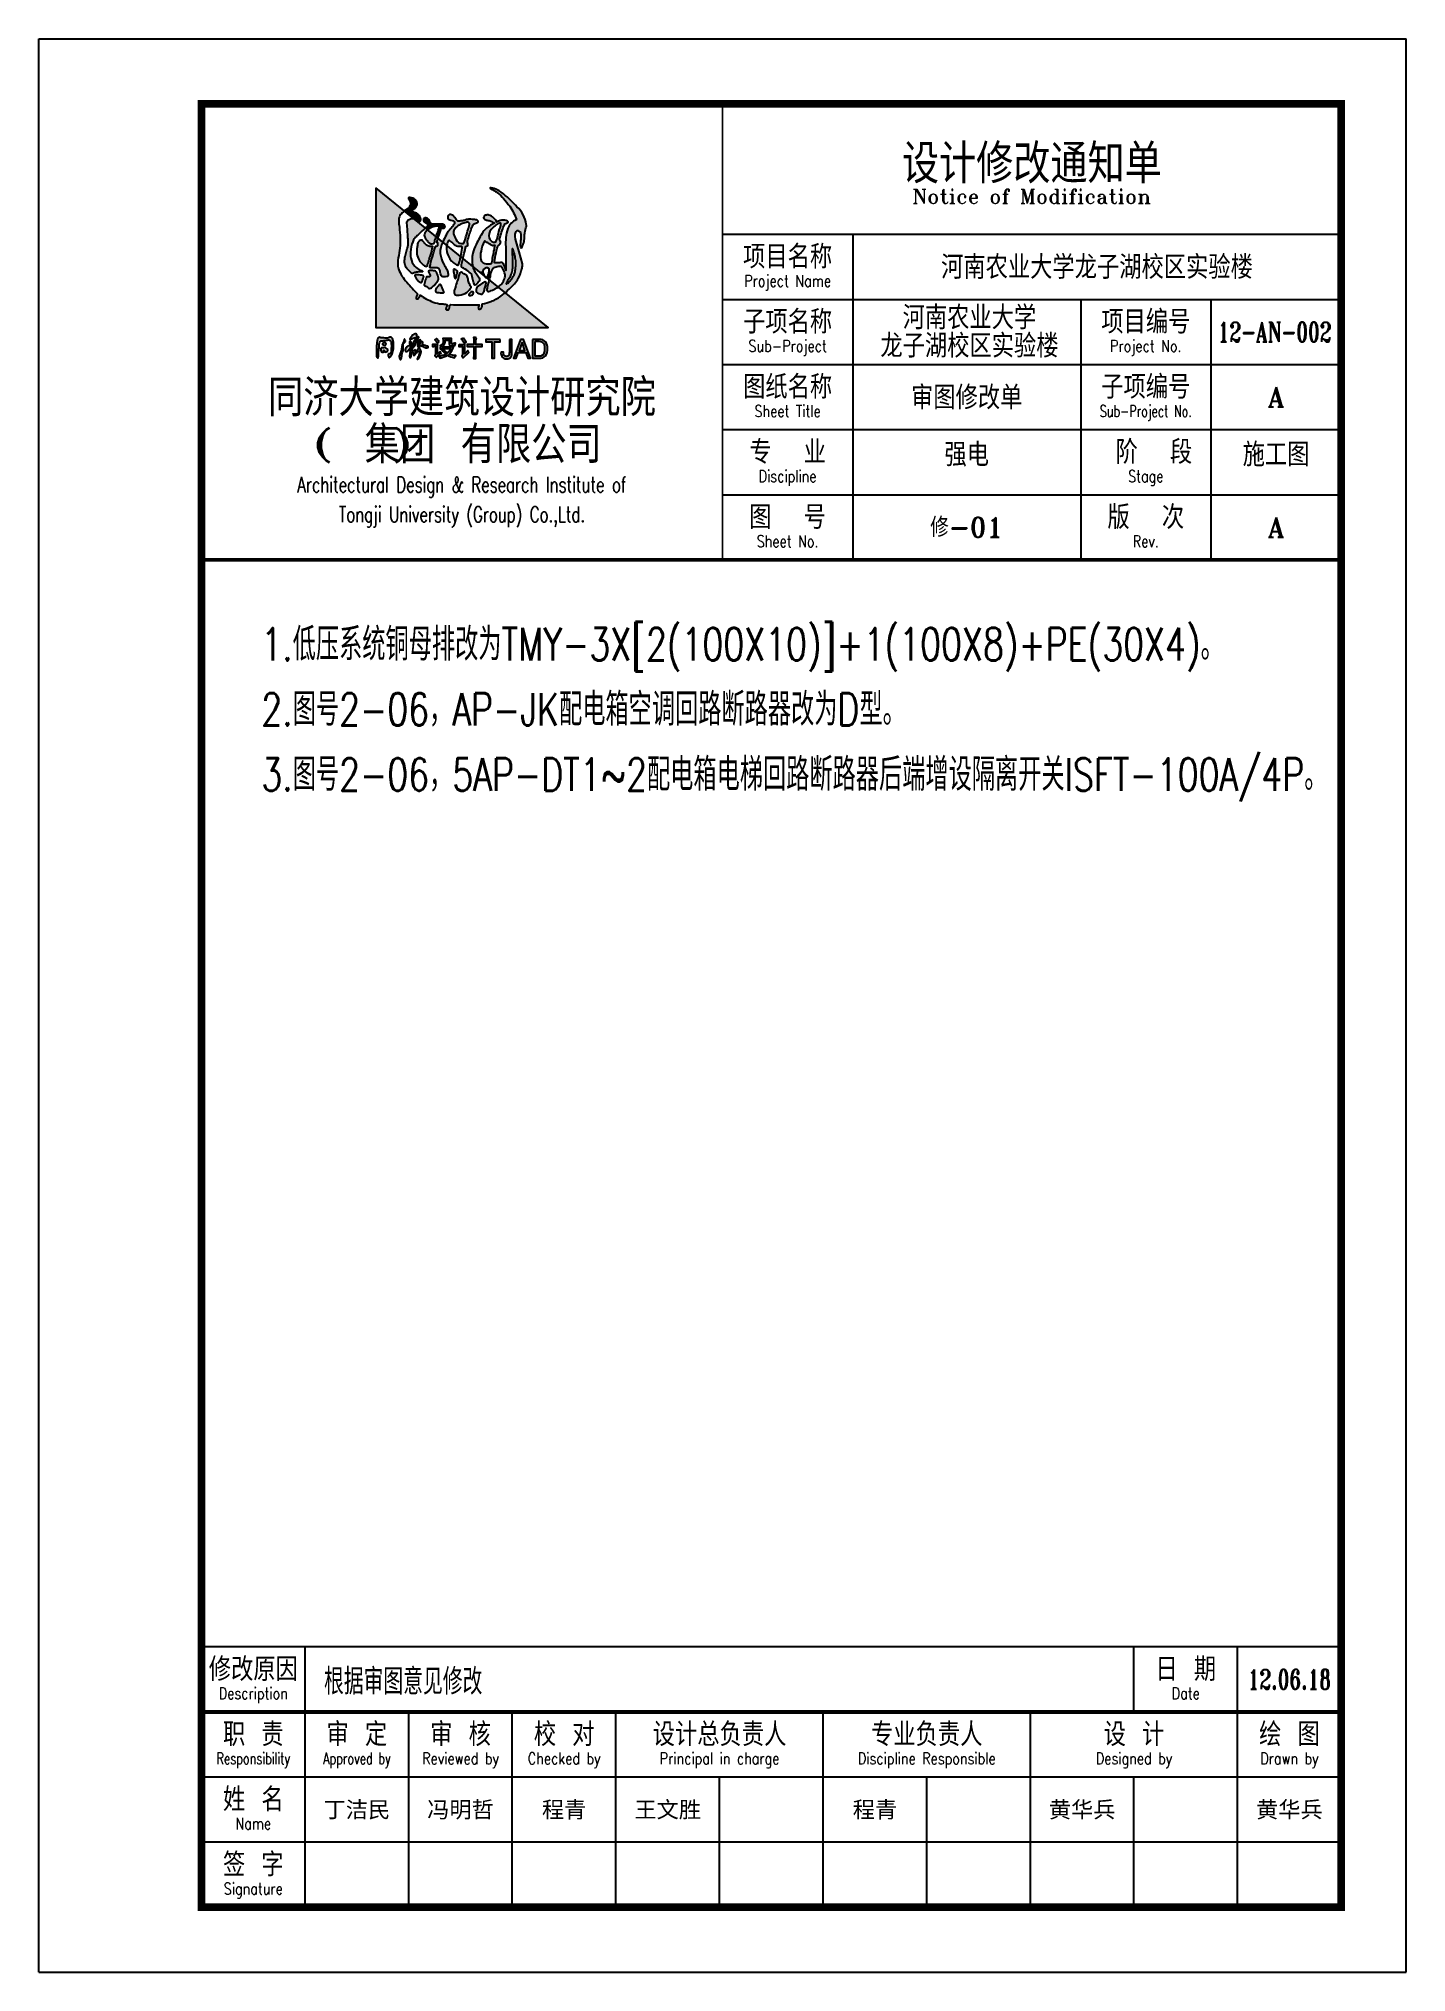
# Model space of a CAD drawing. Extents: x -336391 to 664021, y -458009 to -178412.
# Drawn here: x -228877 to -207877, y -352339 to -322639 of the extents above; entities that cross this region are included whole.
import ezdxf
from ezdxf.enums import TextEntityAlignment as Align

# ---------------------------------------------------------------- set-up
doc = ezdxf.new("R2010")
doc.units = 0
doc.header["$LTSCALE"] = 1000
doc.header["$MEASUREMENT"] = 0
doc.layers.get('0').update_dxf_attribs({"linetype": 'CONTINUOUS'})
doc.layers.add('WALL', color=7, linetype='CONTINUOUS')
doc.layers.add('图框', color=7, linetype='CONTINUOUS')
doc.styles.add('FS1', font='tjromans.shx', dxfattribs={"width": 0.8, "bigfont": 'tjhztxt.shx'})
doc.styles.add('TKZ1_tjhts.shx', font='tjromant.shx', dxfattribs={"bigfont": 'tjhts.shx'})
doc.styles.add('TKZ2_tjkts.shx', font='tjromant.shx', dxfattribs={"bigfont": 'tjkts.shx'})
doc.styles.add('图框字1_黑体', font='simhei.ttf')

msp = doc.modelspace()

# ---------------------------------------------------------------- texts
at = {"style": 'TKZ2_tjkts.shx'}
for s, p in [('专  业', (-217377.3, -328988.6)), (' 阶  段', (-211877.3, -328988.6)), ('版  次', (-211877.3, -329988.6))]:
    msp.add_text(s, height=360, dxfattribs=at).set_placement(p, align=Align.MIDDLE_CENTER)
for s, height, style, width, p in [('Architectural Design & Research Institute of', 240, 'TKZ1_tjhts.shx', 0.7, (-222377.3, -329487.6)), ('Discipline', 180, 'TKZ2_tjkts.shx', 0.8, (-217377.3, -329358.6)), ('Stage', 180, 'TKZ2_tjkts.shx', 0.8, (-211877.3, -329358.6)), ('Tongji University (Group) Co.,Ltd.', 240, 'TKZ1_tjhts.shx', 0.7, (-222377.3, -329944.1)), ('Rev.', 180, 'TKZ2_tjkts.shx', 0.8, (-211877.3, -330358.6))]:
    msp.add_text(s, height=height, dxfattribs=dict(style=style, width=width)).set_placement(p, align=Align.MIDDLE_CENTER)
at = {"layer": 'WALL', "style": 'FS1'}
for s, height, width, p in [('1.低压系统铜母排改为TMY-3X[2(100X10)]+1(100X8)+PE(30X4)。', 500, 0.75, (-225459.3, -332190.3)), ('2.图号2-06，AP-JK配电箱空调回路断路器改为D型。', 500, 0.75, (-225459.3, -333190.3)), ('3.图号2-06，5AP-DT1~2配电箱电梯回路断路器后端增设隔离开关ISFT-100A/4P。', 500, 0.75, (-225459.3, -334190.3)), ('根据审图意见修改', 400, 0.8, (-224496, -348072.2))]:
    msp.add_text(s, height=height, rotation=0.00001, dxfattribs=dict(at, width=width)).set_placement(p)
at = {"layer": '图框'}
for s, height, style, p in [('设计修改通知单', 600, 'TKZ1_tjhts.shx', (-213627.3, -324560.2)), ('Notice of Modification', 220, 'TKZ1_tjhts.shx', (-213627.3, -325061.8)), ('项目名称', 360, 'TKZ2_tjkts.shx', (-217377.3, -325988.6)), ('河南农业大学龙子湖校区实验楼', 360, 'TKZ1_tjhts.shx', (-212627.3, -326148.6)), ('子项名称', 360, 'TKZ2_tjkts.shx', (-217377.3, -326988.6)), ('河南农业大学', 360, 'TKZ1_tjhts.shx', (-214585.4, -326922.8)), ('项目编号', 360, 'TKZ2_tjkts.shx', (-211877.3, -326988.6)), ('龙子湖校区实验楼', 360, 'TKZ1_tjhts.shx', (-214585.4, -327357.4)), ('同济大学建筑设计研究院', 570, 'TKZ1_tjhts.shx', (-222377.3, -328152.9)), ('图纸名称', 360, 'TKZ2_tjkts.shx', (-217377.3, -327988.6)), ('子项编号', 360, 'TKZ2_tjkts.shx', (-211877.3, -327988.6)), ('审图修改单', 360, 'TKZ1_tjhts.shx', (-214627.3, -328151.3)), ('A', 300, 'TKZ1_tjhts.shx', (-209877.3, -328143.4)), (' 集团 有限公司', 570, 'TKZ1_tjhts.shx', (-222246.4, -328874.8)), ('强电', 360, 'TKZ1_tjhts.shx', (-214627.3, -329027.5)), ('施工图', 360, 'TKZ1_tjhts.shx', (-209877.3, -329027.5)), ('图  号', 360, 'TKZ2_tjkts.shx', (-217377.3, -329988.6)), ('修-01', 300, 'TKZ1_tjhts.shx', (-214627.3, -330143.4)), ('A', 300, 'TKZ1_tjhts.shx', (-209877.3, -330143.4)), ('修改原因', 360, 'TKZ2_tjkts.shx', (-225581.8, -347683.9)), ('日 期', 360, 'TKZ2_tjkts.shx', (-211263.6, -347683.9)), ('职 责', 360, 'TKZ2_tjkts.shx', (-225581.8, -348683.9)), ('审 定', 360, 'TKZ2_tjkts.shx', (-223990.9, -348683.9)), ('审 核', 360, 'TKZ2_tjkts.shx', (-222400, -348683.9)), ('校 对', 360, 'TKZ2_tjkts.shx', (-220809.1, -348683.9)), ('设计总负责人', 360, 'TKZ2_tjkts.shx', (-218422.7, -348683.9)), ('专业负责人', 360, 'TKZ2_tjkts.shx', (-215240.9, -348683.9)), ('设 计', 360, 'TKZ2_tjkts.shx', (-212059.1, -348683.9)), ('绘 图', 360, 'TKZ2_tjkts.shx', (-209672.7, -348683.9)), ('姓 名', 360, 'TKZ2_tjkts.shx', (-225581.8, -349683.9)), ('丁洁民', 250, '图框字1_黑体', (-223990.9, -349838.7)), ('冯明哲', 250, '图框字1_黑体', (-222400, -349838.7)), ('程青', 250, '图框字1_黑体', (-220809.1, -349838.7)), ('王文胜', 250, '图框字1_黑体', (-219218.2, -349838.7)), ('程青', 250, '图框字1_黑体', (-216036.4, -349838.7)), ('黄华兵', 250, '图框字1_黑体', (-212854.6, -349838.7)), ('黄华兵', 250, '图框字1_黑体', (-209672.7, -349838.7)), ('签 字', 360, 'TKZ2_tjkts.shx', (-225581.8, -350683.9))]:
    msp.add_text(s, height=height, dxfattribs=dict(at, style=style)).set_placement(p, align=Align.MIDDLE_CENTER)
for s, height, style, width, p in [('Project Name', 180, 'TKZ2_tjkts.shx', 0.8, (-217377.3, -326358.6)), ('12-AN-002', 300, 'TKZ1_tjhts.shx', 0.7, (-209899.7, -327143.3)), ('Sub-Project', 180, 'TKZ2_tjkts.shx', 0.8, (-217377.3, -327358.6)), ('Project No.', 180, 'TKZ2_tjkts.shx', 0.8, (-211877.3, -327358.6)), ('Sheet Title', 180, 'TKZ2_tjkts.shx', 0.8, (-217377.3, -328358.6)), ('Sub-Project No.', 180, 'TKZ2_tjkts.shx', 0.7, (-211877.3, -328358.6)), ('Sheet No.', 180, 'TKZ2_tjkts.shx', 0.8, (-217377.3, -330358.6)), ('12.06.18', 300, 'TKZ1_tjhts.shx', 0.7, (-209672.7, -347838.7)), ('Description', 180, 'TKZ2_tjkts.shx', 0.8, (-225581.8, -348053.9)), ('Date', 180, 'TKZ2_tjkts.shx', 0.8, (-211263.6, -348053.9)), ('Responsibility', 180, 'TKZ2_tjkts.shx', 0.7, (-225581.8, -349053.9)), ('Approved by', 180, 'TKZ2_tjkts.shx', 0.7, (-223990.9, -349053.9)), ('Reviewed by', 180, 'TKZ2_tjkts.shx', 0.8, (-222400, -349053.9)), ('Checked by', 180, 'TKZ2_tjkts.shx', 0.8, (-220809.1, -349053.9)), ('Principal in charge', 180, 'TKZ2_tjkts.shx', 0.8, (-218422.7, -349053.9)), ('Discipline Responsible', 180, 'TKZ2_tjkts.shx', 0.8, (-215240.9, -349053.9)), ('Designed by', 180, 'TKZ2_tjkts.shx', 0.8, (-212059.1, -349053.9)), ('Drawn by', 180, 'TKZ2_tjkts.shx', 0.8, (-209672.7, -349053.9)), ('Name', 180, 'TKZ2_tjkts.shx', 0.8, (-225581.8, -350053.9)), ('Signature', 180, 'TKZ2_tjkts.shx', 0.8, (-225581.8, -351053.9))]:
    msp.add_text(s, height=height, dxfattribs=dict(at, style=style, width=width)).set_placement(p, align=Align.MIDDLE_CENTER)
at = {"layer": '图框', "style": 'TKZ1_tjhts.shx', "width": 1.7}
msp.add_text('(  )', height=350, dxfattribs=at).set_placement((-224667.5, -329032.3))

# ---------------------------------------------------------------- hatches: boundary and pattern name
for points in [[(-223018.5, -326580.3, -0.0551115), (-223042.7, -326626.1, -0.3998171), (-223062.4, -326636.8, -0.1515399), (-223079.1, -326629.6, -0.3014481), (-223080.8, -326609.3, 0.0103059), (-223061.5, -326559.9, -0.0185105), (-223223.3, -326380.3, -0.1031838), (-223353.5, -326174.4, -0.1209594), (-223355.3, -326003.9, 0.0635121), (-223328, -325702.1, 0.0242646), (-223339, -325530, -0.0390164), (-223348.7, -325435.6, -0.1488033), (-223330.3, -325354.9, -0.0635218), (-223280.5, -325303.6, -0.0215613), (-223260.2, -325285), (-223698.6, -324928.8), (-223698.6, -327076.1), (-221056, -327076.1), (-221713.4, -326541.9, -0.0273396), (-221783.1, -326595.7, -0.0568105), (-221933.5, -326675.7, -0.0436528), (-222062.8, -326713.9, 0.0702242), (-222069.4, -326736.9, -0.1555862), (-222083, -326783.7, -0.2680785), (-222125.1, -326788, 0.0460341), (-222126.7, -326772.7, -0.1083699), (-222122.5, -326758.2, 0.0672722), (-222114.6, -326726.7, 0.0078687), (-222364.2, -326728.7, -0.0184741), (-222555.6, -326722.4, 0.0893558), (-222567.9, -326754.8, -0.084297), (-222577.7, -326788.8, -0.3787124), (-222602.1, -326805.3, -0.1295158), (-222625.7, -326793.9, 0.0100818), (-222621, -326779.6, -0.0636604), (-222613.6, -326757, -0.0474266), (-222606.3, -326731.7, 0.4124585), (-222613.3, -326720.8, 0.0464603), (-222687.6, -326711.8, -0.0833042), (-222821.2, -326683.8, -0.0569155)], [(-223087.5, -325231.1, 0.150805), (-223068, -325191.1, 0.1181811), (-223072.3, -325150.6, 0.0612513), (-223086.6, -325120.9, 0.1108289), (-223113.2, -325098.2, 0.0659758), (-223151.9, -325082.7, 0.1299207), (-223195, -325080.7, 0.4068104), (-223200.1, -325089.6, 0.0766303), (-223191.5, -325108.8, -0.0195022), (-223176.9, -325133.3, -0.0857988), (-223168.8, -325158.7, -0.1509994), (-223180.9, -325215.5, -0.0863072), (-223203.5, -325242.1, -0.0193316), (-223244.4, -325272.6, 0.0157415), (-223260.2, -325285), (-223118.1, -325400.5, -0.0147834), (-223110.1, -325401.3, -0.0920215), (-223070.5, -325416, -0.0216119), (-223039.7, -325436.1, 0.0205014), (-223034.3, -325439.3, -0.1384057), (-223033.5, -325440.2, -0.004327), (-223028.6, -325441.6, 0.0415207), (-223022.9, -325442.8, 0.0170059), (-223017.3, -325440.8, 0.1753619), (-223010, -325432.1, 0.1151752), (-223008.6, -325409.7, 0.1334583), (-223034.3, -325355.9, 0.090138), (-223077.5, -325319.4, 0.0685292), (-223109.7, -325307.9, -0.0139342), (-223133.6, -325302.7, -0.2017192), (-223149, -325291.8, -0.3784264), (-223147.2, -325276.8, -0.0841661), (-223126.5, -325262.1, 0.0701842)], [(-223118.1, -325400.5, 0.0648669), (-223153.2, -325402.6, 0.1165312), (-223201.7, -325422.2, 0.2082179), (-223222.7, -325453.9, 0.02194), (-223222.1, -325473.6, -0.0035561), (-223206.6, -325696.2, -0.0085851), (-223203.4, -325771.8, -0.0366256), (-223204.4, -325813.7, -0.0303218), (-223216.8, -325861, 0.0086386), (-223240.8, -325944.1, 0.029199), (-223257, -326021.2, 0.0476395), (-223260.1, -326073.6, 0.083135), (-223251.2, -326115, 0.0774244), (-223210.1, -326184.5, 0.0955241), (-223144.9, -326242.8, 0.1333455), (-223136, -326245.1, 0.037671), (-223112.7, -326237.3, -0.0747635), (-223061.7, -326224, -0.017227), (-223012.6, -326221.4, 0.1033175), (-222985.6, -326217.7, 0.5292511), (-222984.4, -326212.1, 0.0588905), (-223015.2, -326193.4, -0.1065556), (-223099.2, -326135.4, -0.1578928), (-223161.6, -326005.7, -0.0902917), (-223168.7, -325915.5, -0.0611659), (-223133.3, -325758.2, -0.1115503), (-223103.6, -325702.4, -0.0168245), (-223052.4, -325651.3, -0.0029173), (-222964.3, -325570.6, 0.0139265), (-222938.3, -325546.6)], [(-222655.5, -325495.5, 0.0185717), (-222656.4, -325495.5), (-222656.4, -325494.6, 0.0693605), (-222663, -325491.9, 0.0472121), (-222685.7, -325488.2, 0.0242816), (-222722.8, -325487, -0.0007529), (-222792.4, -325486.9, -0.0133743), (-222835.2, -325485.8, -0.1644583), (-222858.1, -325477.5, -0.1561701), (-222871.6, -325452.8, 0.0648326), (-222880.7, -325421.4, 0.1719501), (-222905.2, -325400.6, 0.0772319), (-222931.8, -325391.5, 0.0993654), (-222948.3, -325391.9, 0.128164), (-222960, -325398.2, 0.199677), (-222968.8, -325419.3, 0.1562872), (-222961.4, -325444.6, 0.0863808), (-222942.4, -325462.5, 0.0297943), (-222924.6, -325472.1, -0.2185117), (-222908.7, -325490.4, -0.0501961), (-222905.4, -325507.4, -0.2237338), (-222913.8, -325521.2, -0.0138916), (-222938.3, -325546.6), (-222908.2, -325571, -0.0061902), (-222846.8, -325537.5, -0.0932053), (-222743, -325518, -0.1034206), (-222730.9, -325520.5, -0.3849249), (-222727.5, -325527.2, -0.0458534), (-222733.2, -325558.1, -0.0145608), (-222766.5, -325658, 0.0063157), (-222774.8, -325679.4), (-222746.5, -325702.4, -0.0034652), (-222741.2, -325686.9, -0.0027243), (-222695, -325555, -0.3380722), (-222683.2, -325549.2, 0.0052185), (-222656, -325548.2, 0.3094146), (-222651.2, -325546.5, 0.1320771), (-222644.6, -325542.7, 0.1477443), (-222638.5, -325530.6, 0.1356456), (-222639.8, -325513.8, 0.1843297)], [(-222034, -326281.4, 0.0106538), (-222028.7, -326289.4, 0.0910051), (-222014.1, -326306.7, 0.311976), (-222002, -326307.4)]]:
    msp.add_hatch(color=256).paths.add_polyline_path(points)
h = msp.add_hatch(color=256)
h.paths.add_polyline_path([(-221537.1, -325591.2, -0.2669951), (-221522.6, -325584.5, -0.078548), (-221508.7, -325589.4, -0.0614008), (-221493.4, -325598.3, -0.1405061), (-221480.5, -325618.4, -0.0750772), (-221474.3, -325667.5, -0.0237915), (-221478, -325740.5, 0.0285811), (-221481.9, -325818.5, 0.0835126), (-221477.4, -325847.2, 0.5568725), (-221465.1, -325848.9, 0.0998762), (-221435.7, -325792.9, 0.0588595), (-221419.7, -325711.5, 0.00868), (-221416.2, -325652.1, -0.0558683), (-221396.6, -325543.2, 0.0129089), (-221388.8, -325522.5, 0.0762705), (-221390.2, -325489.9, 0.168287), (-221533.6, -325221, 0.0458115), (-221739.7, -325022.7, 0.0822993), (-221884.8, -324941.5, 0.0450238), (-221932.7, -324930.6, 0.1843232), (-221944.7, -324932.2, 0.4012137), (-221943.6, -324937.2, 0.0738941), (-221930.9, -324947.2, 0.0099682), (-221875.6, -324976.4, -0.0450852), (-221828.4, -325008.2, -0.0424353), (-221739.7, -325094.9, -0.0146591), (-221644.8, -325213.4, -0.0759579), (-221542, -325418, 0.1832806), (-221674.9, -325555.3, 0.0931659), (-221704.9, -325834.5, 0.0026446), (-221705.9, -325919.6), (-221606.2, -325919.6, -0.0217175), (-221604.6, -325869.9, -0.0609022), (-221603.3, -325865.3, -0.7501687), (-221599, -325865.6, -0.0621408), (-221593.3, -325876.2, -0.0280404), (-221580, -325915.5, -0.0012068), (-221578.9, -325919.6), (-221499.2, -325919.6), (-221501.3, -325913), (-221526.3, -325826.9, -0.0427592), (-221560.1, -325678.4, -0.1661832), (-221549.9, -325608.6, -0.0296699)])
h.paths.add_polyline_path([(-221671.4, -325461.8, 0.3376909), (-221667.5, -325453.7, 0.2340509), (-221678, -325441.7, 0.0850294), (-221721.1, -325428, 0.1094037), (-221790.1, -325432.5, 0.0270509), (-221844.5, -325455.5, 0.0969664), (-221892.6, -325389.8, 0.1473894), (-221963.5, -325348.7, 0.1101781), (-222014.2, -325349.3, 0.1936589), (-222037.5, -325368.4, 0.1058641), (-222045.4, -325385.5, 0.3227149), (-222033.5, -325410.4, 0.0902224), (-221991.3, -325426.6, 0.0214279), (-221958.8, -325433.2, -0.0622475), (-221933, -325440.5, -0.0489002), (-221906.9, -325455.1, 0.0614454), (-221876.1, -325470.8, 0.0452038), (-221995.8, -325544.7, 0.105153), (-222055.5, -325608.5, 0.0175339), (-222159.3, -325799.5, 0.0472699), (-222208.8, -325919.6), (-222088.7, -325919.6, -0.0165378), (-222084.7, -325904.3, -0.0698697), (-222036.2, -325752.5, -0.5552499), (-222020, -325749.7, 0.0870683), (-221997.4, -325767.1, 0.000587), (-221983, -325772.9, 0.0516446), (-221979.3, -325775.7, 0.0023125), (-221940.9, -325802.1, 0.1078004), (-221904.4, -325818.1, 0.0697098), (-221870.4, -325812.1, -0.0023488), (-221883.4, -325886.1, -0.0147248), (-221889, -325919.6), (-221851.2, -325919.6, -0.003665), (-221845.1, -325895.3, -0.0031759), (-221826.1, -325819.7, -0.214328), (-221815, -325809.5, 0.079005), (-221796.4, -325797.3, 0.1362837), (-221785.1, -325775.8, 0.0420381), (-221783.1, -325762.6, 0.1212082), (-221785.9, -325752.1, 0.0331562), (-221796.6, -325736.1, -0.0898958), (-221801.6, -325725.3, -0.1533606), (-221799.9, -325713.6, -0.0055802), (-221769.3, -325612.6, -0.0200401), (-221733.8, -325511.5, -0.1093799), (-221717.4, -325483.6, 0.0241258), (-221692.4, -325474.6, 0.094696)])
h.paths.add_polyline_path([(-221780.8, -325484.1, -0.1436633), (-221788.5, -325533.6, 0.0188084), (-221828.4, -325666.3, -0.1176012), (-221856, -325757.5, -0.2299861), (-221894.9, -325763.8, -0.2857), (-221957.9, -325698.2, -0.2671206), (-221931.3, -325571.6, -0.053371), (-221867.2, -325512.1, -0.07094), (-221803.4, -325470.7, -0.4906199)], flags=16)
h = msp.add_hatch(color=256)
h.paths.add_polyline_path([(-222130, -325444, 0.0830856), (-222140, -325430, 0.1277321), (-222154.7, -325422.8, 0.0609986), (-222217.2, -325413.8, 0.0502889), (-222269.9, -325412.7, 0.0613152), (-222319.5, -325422, -0.058239), (-222365.6, -325434.7, -0.0232735), (-222428.2, -325441.5, -0.3180735), (-222453.5, -325429, -0.0128075), (-222496.3, -325373, 0.1765939), (-222537.4, -325342.9, 0.1414458), (-222571.6, -325339.3, 0.2540415), (-222594.3, -325360.7, 0.0943485), (-222597.1, -325394.2, 0.2722017), (-222581.3, -325417.3, 0.0693796), (-222546.7, -325425.4, -0.0990013), (-222508.3, -325437.9, -0.173209), (-222490.5, -325461.7, -0.244282), (-222494, -325481.6, -0.0420489), (-222529.4, -325529.5, 0.019533), (-222588, -325601, 0.0743279), (-222622, -325654.4, -0.0037166), (-222673.3, -325761.9), (-222611.1, -325812.5, -0.0325902), (-222600.8, -325768.7, -0.1147088), (-222588, -325746.5), (-222581.7, -325741.9), (-222577.4, -325740.3), (-222571.6, -325740.6), (-222566.2, -325742.3), (-222546.7, -325754.5), (-222532.8, -325766), (-222491.4, -325803.5), (-222477.6, -325814.6), (-222476.7, -325814.6, 0.1373245), (-222459.2, -325825.1, 0.052206), (-222418.6, -325829.9, -0.0390811), (-222385.5, -325832.4, -0.0612344), (-222377.6, -325834.4, -0.3899551), (-222372.4, -325841.8, -0.0154386), (-222374.3, -325858.7, -0.0097932), (-222395.2, -325975.2, -0.0015551), (-222397.4, -325986.1), (-222363.9, -326013.3, -0.0056748), (-222349, -325957.1, 0.0217645), (-222323.5, -325851.1, -0.0372309), (-222318.8, -325832.1, -0.1668084), (-222312.1, -325827.1, 0.014415), (-222296.7, -325820.8, 0.2328722), (-222285.9, -325804.8, 0.0878865), (-222286.9, -325782.9, 0.002273), (-222294.1, -325752, -0.1783568), (-222293.4, -325743.4, -0.0012162), (-222265.1, -325653.6, -0.0114755), (-222235.6, -325566.5, -0.0170315), (-222210.8, -325501.2, -0.1926293), (-222181.8, -325476.7, -0.05264), (-222152.4, -325466.2, 0.1218649), (-222131.7, -325459.9, 0.3849186)])
h.paths.add_polyline_path([(-222384.6, -325482.7, -0.0215091), (-222315.4, -325461.4, -0.0538854), (-222294, -325457.4, -0.3631154), (-222262.7, -325475, -0.0930781), (-222276, -325554.4, 0.0231252), (-222328.5, -325726.5, -0.0673463), (-222347.6, -325777.3, -0.2787416), (-222364.7, -325785.8, -0.0670638), (-222409.2, -325780.1, -0.2237211), (-222458.4, -325742, -0.0706972), (-222502.8, -325650.8, -0.1711925), (-222501.2, -325586.5, -0.0903724), (-222457, -325528, -0.0970274)], flags=16)
h = msp.add_hatch(color=256)
h.paths.add_polyline_path([(-222833.2, -325866.5, -0.0115863), (-222825.4, -325831.7, 0.2532875), (-222826.3, -325830.8, 0.0952471), (-222844.7, -325829.9, -0.0106), (-222869.9, -325829.8, -0.1338758), (-222904, -325821.5, -0.0824312), (-222938.6, -325792.8, -0.0162202), (-222968.1, -325757.5, 0.0423185), (-222985.1, -325738.5, 0.1408506), (-223000.1, -325732.4, 0.1459333), (-223019.2, -325736.8, 0.0384915), (-223033.5, -325745.6), (-223034.3, -325745.6, 0.0006158), (-223037.8, -325749, 0.0325531), (-223042.5, -325752.3, 0.0953288), (-223050.8, -325762.1, 0.0967668), (-223058.8, -325791.2, -0.0015248), (-223065.3, -325842.7, 0.0342445), (-223071.1, -325890.1, 0.0858993), (-223056.3, -325996, 0.0973955), (-223007.8, -326077.9, 0.0834633), (-222951, -326126.2, 0.0988638), (-222924.2, -326135.5, 0.3066297), (-222914.9, -326130.6, 0.075685), (-222904.5, -326107.5, 0.0099458), (-222881.6, -326025.8, -0.0234243), (-222867.1, -325983.1, 0.0347759)])
h.paths.add_polyline_path([(-222965.1, -326286.2, 0.3215283), (-222971.2, -326276.6, 0.0214844), (-223058, -326264.9, 0.0228427), (-223078.6, -326264.4, 0.1025335), (-223090.1, -326267.1, 0.1300448), (-223100.1, -326273.1, 0.2673671), (-223101.3, -326283.2, -0.0058719), (-223091.3, -326303.9, 0.0585153), (-223082.3, -326323.5, 0.0813437), (-223049.2, -326361.1, 0.0993866), (-223017.1, -326379.8, 0.035917), (-223004.5, -326382.9, 0.2459079), (-222997.2, -326380.1, 0.1052033), (-222978.4, -326338.4, -0.0340548), (-222968.4, -326301.7, 0.0568914)])
h.paths.add_polyline_path([(-222748.4, -326358.3, 0.2458121), (-222738.5, -326314.8, 0.0650722), (-222761.6, -326241.7, 0.1348259), (-222762, -326239.7, -0.1149956), (-222762.5, -326237.4, 0.0617477), (-222777.7, -326215.3, 0.1691896), (-222796, -326205.8, 0.0096937), (-222832.6, -326201.5, 0.0176541), (-222856.8, -326199.7, 0.0446214), (-222874, -326200.6, 0.15913), (-222889.3, -326207.2, 0.2630584), (-222891.4, -326217.3, 0.037983), (-222872, -326259.4, -0.0910128), (-222865.3, -326281.4, -0.1834577), (-222870, -326292.3, -0.1869907), (-222882.8, -326298.9, -0.0765884), (-222897.4, -326298.3, 0.0122332), (-222912.3, -326295.8, 0.175338), (-222920.7, -326297.8, 0.023216), (-222948.9, -326378.8, 0.0406895), (-222959.1, -326418.4, 0.2853705), (-222952.2, -326432.4, 0.0486511), (-222934.1, -326440.4, -0.0832962), (-222907, -326456.2, 0.044689), (-222889.4, -326470.4, 0.1967611), (-222865.9, -326472.7, 0.1278793), (-222827.9, -326449.4, 0.0506707)])
h.paths.add_polyline_path([(-222678.3, -326478.2, 0.0132438), (-222683.8, -326460.1, 0.0423517), (-222699.3, -326422.1, 0.0864516), (-222705.4, -326414.2, 0.181931), (-222713.2, -326413.7, 0.1051665), (-222736.3, -326429.8, 0.0637766), (-222768.2, -326469.1, 0.0790386), (-222784.7, -326505.8, 0.2951179), (-222779.6, -326527.9, 0.1274605), (-222760.1, -326535.7, 0.0512186), (-222734.5, -326538.7, -0.0069383), (-222687.3, -326544.2, 0.1018713), (-222660, -326542.2, 0.2820221), (-222651.9, -326532.6, 0.1273294), (-222656, -326520), (-222656.4, -326519.9, -0.0043352)])
h.paths.add_polyline_path([(-222250.1, -326428.8, -0.0585525), (-222277.6, -326367.4, -0.0436848), (-222286.5, -326315.4, 0.0886224), (-222296.9, -326286.5, 0.1517893), (-222329.9, -326259.1, -0.0465315), (-222363.7, -326237.9, 0.0455497), (-222378.5, -326229.4, 0.0431422), (-222384.6, -326227.2), (-222384.7, -326226.5, 0.2517147), (-222408.6, -326233.4, 0.1373338), (-222429.3, -326289.1, -0.022108), (-222440.7, -326337.5, 0.0252689), (-222471.4, -326434, -0.0283808), (-222487.6, -326481.5, 0.0956671), (-222499.7, -326537.9, 0.2667048), (-222477.6, -326574.4, 0.133638), (-222419, -326577.8, 0.1177731), (-222302.1, -326535.7, 0.0812661), (-222244.5, -326477.7, 0.0805236), (-222238.2, -326463.8), (-222238.1, -326463), (-222237.3, -326462.1), (-222237.3, -326456.1), (-222238.1, -326456, 0.0596242)])
h.paths.add_polyline_path([(-222448.8, -326211.1, 0.1210115), (-222457.4, -326203.4, 0.0512478), (-222487.9, -326181.6, 0.0775551), (-222499, -326177, 0.2384985), (-222504.6, -326178.5, 0.1677982), (-222506.8, -326185.3, 0.0965497), (-222506.3, -326225.4, -0.0144064), (-222502.2, -326242.2, -0.0003304), (-222497.6, -326280.3, 0.1058997), (-222484.6, -326319.3, 0.3138646), (-222474.8, -326321, 0.2317127), (-222464.4, -326303.8, 0.0266588), (-222456, -326259.1, -0.007425), (-222447.5, -326225.7, 0.1699501)])
h.paths.add_polyline_path([(-222203.8, -326556.6, 0.0820147), (-222200.6, -326537.6, 0.3603693), (-222212.9, -326525.6, 0.0943237), (-222226.8, -326525.9, 0.1098679), (-222232.5, -326527.1, -0.0178529), (-222237.3, -326529.3), (-222238.2, -326529.3, 0.0956383), (-222263.9, -326554.2, 0.0693812), (-222274.4, -326572.5, 0.3917776), (-222269.7, -326582.8, 0.1626498), (-222248.7, -326583.3, 0.0296982), (-222238.2, -326580.3), (-222237.3, -326580.3, 0.0278653), (-222214.8, -326571.5, 0.2329724)])
h.paths.add_polyline_path([(-222013.8, -326426.4, -0.0079205), (-222011.1, -326418.7, -0.0406101), (-222008.8, -326410.1, 0.0577323), (-222006, -326394.7, 0.2310887), (-222010.9, -326377.4, 0.2237524), (-222036.5, -326378.9, 0.0328612), (-222083, -326411.9, -0.0120354), (-222122.7, -326438.1, 0.1602411), (-222156.9, -326473.1, 0.1603045), (-222157.5, -326517.4, 0.2219506), (-222137.8, -326543, 0.0802284), (-222100.8, -326559, 0.1244326), (-222065.9, -326561.5, 0.1775768), (-222050.9, -326545, 0.0605902), (-222029.9, -326483.7, -0.013372)])
h = msp.add_hatch(color=256)
h.paths.add_polyline_path([(-222774.8, -325679.4), (-222908.2, -325571, 0.1224386), (-222940.8, -325609.9, 0.0772085), (-222955.1, -325647.9, 0.2213743), (-222942.9, -325696.4, -0.0441032), (-222920.3, -325729.5, 0.0924739), (-222889.8, -325771.7, 0.1498273), (-222855.1, -325787.7, 0.0781074), (-222816.3, -325785.6, 0.3009917), (-222799, -325770.2, 0.0034484), (-222792.2, -325731, -0.0149356)])
h.paths.add_polyline_path([(-222711.8, -325936.3, -0.1184111), (-222673.3, -325761.9), (-222746.5, -325702.4, 0.0137314), (-222765.7, -325764.7, 0.3541285), (-222761.5, -325770.3, 0.1494028), (-222761.6, -325771.2, -0.0337555), (-222753.9, -325773.6, -0.3012252), (-222746.7, -325781.4, -0.0679658), (-222750.2, -325817.1, -0.1553571), (-222761.6, -325823.1, -0.0383004), (-222779.1, -325825.9, 0.3944042), (-222786.7, -325835.2, -0.0029972), (-222832.6, -325991.7, 0.0273143), (-222870.8, -326144.7, 0.2623888), (-222868.6, -326156.6, 0.0541706), (-222797.2, -326159, -0.1202692), (-222746.8, -326164.1, -0.2382123), (-222718.7, -326193.2, -0.0303278), (-222703.7, -326259.8, 0.1773418), (-222688.1, -326293, 0.1891686), (-222656.4, -326297, 0.0249005), (-222610.6, -326291.6, 0.4323298), (-222589.8, -326266.7, 0.0540233), (-222599.3, -326211.1, 0.0725625), (-222613.5, -326175.3, -0.0242718), (-222656.4, -326103.9, -0.0905198)])
h.paths.add_polyline_path([(-222397.4, -325986.1), (-222611.1, -325812.5, 0.0254495), (-222615.1, -325847.4, 0.1287987), (-222595.5, -325960.7, 0.0442164), (-222550, -326039.6, 0.0763229), (-222491.8, -326092.1, 0.0343663), (-222460.1, -326110.9, 0.0760318), (-222438.6, -326117.5, 0.341488), (-222432.3, -326113.2, 0.0692166), (-222411.7, -326050.2, 0.0092289)])
h.paths.add_polyline_path([(-222363.9, -326013.3, 0.0032691), (-222371.9, -326045.9, 0.0512106), (-222384.6, -326126, 0.2041008), (-222380.2, -326148.1, -0.0115976), (-222326.2, -326180.6, -0.0449907), (-222245.6, -326239.4, -0.2009826), (-222224.3, -326269.1, -0.0064265), (-222204.4, -326360.7, 0.0797214), (-222185.6, -326420.7, 0.3264639), (-222177.6, -326424.7, 0.0878383), (-222168.6, -326421, 0.0876562), (-222125, -326375.6, 0.2863185), (-222114, -326312.6, 0.0763495), (-222154.8, -326250.5, -0.1603965), (-222210.9, -326137.6), (-222210.9, -326137.6)])
h.paths.add_polyline_path([(-221823, -326452.9), (-221958.2, -326343, 0.0070868), (-221987.6, -326442.5, 0.0709224), (-221994, -326499.6, 0.2483533), (-221983, -326522.5, 0.1996345), (-221946.9, -326515, -0.0068863), (-221907.4, -326501.4, 0.0567801), (-221833.9, -326460.7, 0.0068031)])
h = msp.add_hatch(color=256)
h.paths.add_polyline_path([(-221602.9, -326005.5, -0.0026197), (-221605.3, -325946.7, -0.0118195), (-221606.2, -325919.6), (-221705.9, -325919.6, 0.0061257), (-221705, -326116.7, 0.0024919), (-221703.3, -326198.3, 0.0482465), (-221744.5, -326093.7, 0.0659094), (-221753.8, -326081.3, 0.2249358), (-221766.2, -326077.6, 0.0382838), (-221796.4, -326080, -0.0661601), (-221870.8, -326082.6, -0.4850881), (-221876.8, -326077.2, -0.1019134), (-221874.8, -326033.3, -0.0169558), (-221851.2, -325919.6), (-221889, -325919.6, -0.0179726), (-221898.5, -325960, -0.0105619), (-221915.3, -326058.1, -0.2088452), (-221931.3, -326091.9, -0.1194904), (-221956.6, -326098.8, -0.1317763), (-222050.6, -326082.6, -0.1276236), (-222087.3, -326031.1, -0.1183848), (-222088.7, -325919.6), (-222208.8, -325919.6, 0.0051908), (-222212.8, -325933.3, 0.105733), (-222210.9, -326137.6), (-222117.1, -326213.9), (-222058.3, -326213.9, -0.0781767), (-222054, -326193.5, -0.1295835), (-222028.9, -326167, -0.2240465), (-221983, -326160.9, -0.0710359), (-221981.6, -326161, 0.1010626), (-221978.7, -326162.5, -0.0195877), (-221975.2, -326163.4, -0.0238276), (-221971.4, -326165, -0.3222574), (-221958.6, -326189.5, -0.0133841), (-221962.4, -326213.9), (-221927.6, -326213.9, -0.0142711), (-221920.3, -326194.4, -0.1943529), (-221890.8, -326160.2, -0.094044), (-221815.6, -326139.8, -0.0351748), (-221781.2, -326138, -0.1771536), (-221760.3, -326154.3, -0.054292), (-221731.2, -326213.9), (-221610.6, -326213.9, 0.0161294), (-221605.2, -326188.5, 0.0437413), (-221600, -326092.6, 0.0128354)])
h.paths.add_polyline_path([(-221449.8, -326098), (-221472.2, -326004.8), (-221499.2, -325919.6), (-221578.9, -325919.6, -0.0134335), (-221567.5, -325965.3, -0.0124195), (-221558.9, -326009.3, -0.0172548), (-221553.2, -326051, -0.0240911), (-221553.8, -326151.7, -0.0379696), (-221560.5, -326213.9), (-221469.6, -326213.9, 0.0138302), (-221455.2, -326165.1, 0.1168793)])
h.paths.add_polyline_path([(-221569.7, -326403.5, 0.0688226), (-221513, -326323, 0.0319989), (-221469.6, -326213.9), (-221560.5, -326213.9, -0.0028925), (-221561.3, -326218.5, -0.0726747), (-221583.9, -326281.1, -0.0388879), (-221611.6, -326324, -0.0205903), (-221653.3, -326374.8, -0.1147278), (-221665.4, -326388, -0.0528391), (-221686.7, -326401.8), (-221692.4, -326403.9), (-221697.3, -326403.7), (-221697.4, -326397), (-221684.9, -326370), (-221676.2, -326355.7), (-221644.5, -326306.5), (-221625.3, -326263), (-221625.3, -326260.4, 0.0303286), (-221610.6, -326213.9), (-221731.2, -326213.9, -0.0191394), (-221724, -326236.2, -0.1311387), (-221714.3, -326290.1, -0.0687064), (-221742.4, -326364.8, -0.1061823), (-221781.6, -326418.7, -0.0270748), (-221823, -326452.9), (-221713.4, -326541.9, 0.0156329), (-221676.3, -326507.8, -0.009266)])
h = msp.add_hatch(color=256)
h.paths.add_polyline_path([(-221942.3, -326272.1, -0.0413955), (-221927.6, -326213.9), (-221962.4, -326213.9, -0.0114526), (-221966.7, -326234.5, -0.0100695), (-221975.2, -326272.3, -0.0345462), (-221984.2, -326289.5, -0.0877366), (-222002, -326307.4), (-221958.2, -326343), (-221958.2, -326343, 0.0201253)])
h.paths.add_polyline_path([(-222058.3, -326213.9), (-222117.1, -326213.9), (-222034, -326281.4, -0.0514757), (-222054.5, -326240, -0.0996694)])
h = msp.add_hatch(color=256)
h.paths.add_polyline_path([(-223459.1, -327227, 0.2157821), (-223488.2, -327222.3, 0.0674167), (-223505.3, -327232.2, -0.1683972), (-223539.3, -327239.9, -0.0187222), (-223575.8, -327235.3, 0.0691347), (-223616.8, -327234.7, -0.2115828), (-223627.7, -327231.9, 0.0123268), (-223638.9, -327225.5, 0.1816498), (-223648.6, -327226.3, 0.2345639), (-223666.7, -327239.9, 0.0693904), (-223678.4, -327276.3, 0.0401137), (-223689.9, -327384.6, 0.0086199), (-223690.3, -327438.4, 0.0343022), (-223691.4, -327516.8, 0.2405247), (-223673.7, -327544.7, 0.1514047), (-223667.7, -327545.5, 0.2542472), (-223662.3, -327529.8, 0.0382249), (-223660.3, -327472.3, -0.0616082), (-223655.9, -327428.2, 0.026815), (-223649.4, -327354.2, -0.0546517), (-223642, -327310.6, -0.0282619), (-223635, -327290, -0.2536863), (-223613.9, -327279.8, 0.007206), (-223590.9, -327278.4, -0.0065987), (-223538, -327270.3, 0.0099991), (-223513.5, -327265.3, -0.0623813), (-223492.8, -327268, -0.1556703), (-223479.9, -327275.9, -0.0511634), (-223467, -327293.9, -0.1021006), (-223464, -327306.7, -0.0309498), (-223462.6, -327390.4, 0.0100883), (-223463.2, -327437.2, -0.1312854), (-223469.9, -327464.3, -0.0196294), (-223477.2, -327476.8, -0.4851365), (-223486.7, -327479.6, 0.0015831), (-223493.7, -327475.5, 0.1652957), (-223505.8, -327481.4, 0.2485904), (-223512.1, -327499.1, 0.0661762), (-223504.4, -327521.3, 0.038595), (-223498.5, -327534.4, 0.3783649), (-223489.1, -327537, 0.0777589), (-223469.9, -327508.3, 0.0160121), (-223451.7, -327480.5, 0.0546514), (-223438.1, -327447.9, 0.0872058), (-223427.6, -327351.8, 0.0649024), (-223440.2, -327256.8, 0.1440636)])
h.paths.add_polyline_path([(-223560, -327311.1), (-223575.5, -327311.9), (-223582.9, -327313.4), (-223591.4, -327316.8), (-223594.4, -327319.8), (-223598, -327326, 0.3335711), (-223597, -327334.6, 0.0459523), (-223583.4, -327341, 0.0647838), (-223561.6, -327346.6, 0.210865), (-223548, -327342.2, 0.1279266), (-223543.1, -327330.7, 0.211886), (-223545.2, -327317.1, 0.12013), (-223550.2, -327313.4)], flags=17)
h.paths.add_polyline_path([(-223570.8, -327427.5, -0.0394339), (-223564.4, -327440.8, 0.0541329), (-223557.3, -327453.7, 0.1231841), (-223523.3, -327437.3, 0.1403531), (-223513.2, -327420.9, 0.2846165), (-223516.3, -327412.4, -0.0124637), (-223530.5, -327403.4, 0.0161408), (-223557.9, -327383.2, -0.0297363), (-223609.2, -327385.5, -0.1490236), (-223617.7, -327392.3, 0.1903036), (-223624.7, -327401.1, 0.0898449), (-223625.4, -327421.1, 0.1710784), (-223607.5, -327452.3, 0.2498013), (-223587.9, -327455.4, 0.3787681), (-223577.6, -327442.8, 0.0312359), (-223579.8, -327427.2), (-223575.1, -327422.9)], flags=17)
h.paths.add_polyline_path([(-223272.2, -327284, -0.1307656), (-223273.8, -327289.3, -0.0489996), (-223282.6, -327305.3, 0.1753508), (-223287.5, -327316.5, 0.3893753), (-223283.3, -327320, 0.1463589), (-223265.7, -327312.1, 0.0790337), (-223252.9, -327301.1, 0.1012439), (-223247.1, -327290.1, 0.132531), (-223246.9, -327275.5, 0.0677513), (-223251.3, -327265.1, 0.0502593), (-223259, -327254.9, 0.4542652), (-223262.5, -327255.3, 0.0676496), (-223266.9, -327267.2, 0.0075613)])
h.paths.add_polyline_path([(-223282.4, -327335.2, 0.3135408), (-223288.6, -327326.7, 0.3355759), (-223295.1, -327330.3, 0.0157924), (-223305.6, -327403.1, -0.0577552), (-223321.5, -327460.3, 0.000363), (-223340, -327515.5, 0.0945106), (-223330.6, -327562.3, 0.2304226), (-223323.2, -327571.4, 0.3691174), (-223310.2, -327559.3, 0.0393192), (-223302.1, -327514.4, -0.1091878), (-223283.1, -327433.9, 0.00425), (-223278.5, -327421.9, 0.0323692), (-223283, -327366, -0.0255151)])
h.paths.add_polyline_path([(-223145.8, -327205.6, 0.0938266), (-223178.3, -327245.5, 0.3020723), (-223175.9, -327255.5, 0.296548), (-223160.5, -327256.1, 0.0425396), (-223128.2, -327239.2, -0.1290187), (-223092.4, -327231.9, -0.1172039), (-223085.2, -327234, -0.3284053), (-223085, -327240, -0.0514589), (-223103.4, -327265.4, 0.0856458), (-223125.1, -327304.2, 0.0319028), (-223126.7, -327311.4, -0.3155329), (-223134.4, -327321.7, -0.1345436), (-223146.1, -327324.2, -0.4081173), (-223152.7, -327317.6, 0.0356386), (-223160.2, -327293.5, 0.0843329), (-223166.5, -327283.5, 0.3586267), (-223172.3, -327282.7, 0.2274727), (-223185.6, -327308.6, 0.1488817), (-223181, -327325, -0.254787), (-223179.4, -327339.3, -0.1104182), (-223194.2, -327355.1, -0.0321559), (-223220, -327372, 0.1221063), (-223235.8, -327387.9, 0.0744789), (-223250.4, -327423.8, 0.233421), (-223245.3, -327440.9, 0.3161664), (-223221.3, -327441.5, 0.1229031), (-223188.8, -327413.8, 0.056501), (-223167.2, -327380.5, -0.0255055), (-223153.7, -327348.3, -0.1746431), (-223126.6, -327327.5, 0.0046016), (-223113.5, -327321.7, -0.2514766), (-223116.5, -327341.8, -0.1302184), (-223129.1, -327351.9, 0.1608903), (-223139.4, -327362.6, 0.1727349), (-223141.5, -327377, 0.4487933), (-223124.5, -327380.5, 0.1419712), (-223099.6, -327345.2, 0.0572482), (-223089.8, -327314.1, -0.3348851), (-223074.2, -327298.4, -0.0767726), (-223065.1, -327297.8, -0.5458408), (-223061.2, -327302.9, -0.0080915), (-223061.1, -327336.2, 0.1391361), (-223049.2, -327378.2, 0.1447459), (-223035.7, -327387.3, 0.3551162), (-223028.8, -327384.2, 0.0469864), (-223023.9, -327365.9, 0.0526144), (-223022.1, -327359, 0.2376806), (-223025.4, -327354.5, 0.0254364), (-223034.5, -327351.5, -0.3548357), (-223042.4, -327342.8, -0.0494477), (-223045.1, -327311.9, -0.0356279), (-223044.8, -327300.6, -0.3879642), (-223037.7, -327291, -0.0096113), (-223022.4, -327285.4, 0.1873169), (-223013, -327277.4, 0.2324029), (-223012.6, -327265, 0.1435249), (-223014.9, -327264.5, 0.022411), (-223064.7, -327286.9, -0.0031897), (-223083.1, -327295.6, -0.2061788), (-223090.8, -327296.2, -0.1657639), (-223096.3, -327290.6, -0.2179687), (-223095.3, -327282.8, -0.1100956), (-223072.9, -327256.7, -0.0318622), (-223045.8, -327237, 0.0789292), (-223039.3, -327231, 0.2647075), (-223038.9, -327226.7, 0.0342146), (-223042.4, -327221.7, 0.1747345), (-223047.5, -327219.7, 0.0017522), (-223056.2, -327220.1, -0.1774577), (-223067.2, -327217.2, -0.140307), (-223075.1, -327209.3, -0.275752), (-223072.7, -327196.7, 0.1676812), (-223070.6, -327183.2, 0.301407), (-223084.7, -327172.7, 0.0831102), (-223097.5, -327173, 0.1307373)])
h.paths.add_polyline_path([(-222979.5, -327367, 0.0275786), (-222942.5, -327385.1, 0.1545257), (-222919.8, -327386.8, 0.082415), (-222899.1, -327380.4, 0.3129864), (-222898.3, -327367.6, 0.221824), (-222905.3, -327361.7, 0.0316562), (-222916.9, -327361, -0.00721), (-222945, -327353.1, -0.071904), (-222977.6, -327339.6, -0.2671928), (-222985.2, -327327.3, -0.0232672), (-222976.6, -327309.1, 0.3955743), (-222983.4, -327293.4, 0.1884643), (-223001.4, -327297.5, 0.0519979), (-223014.4, -327304.8, 0.1085081), (-223024.2, -327320.1, 0.2001226), (-223028.1, -327335.4, 0.1916156), (-223020.7, -327345.3, -0.0128197)])
h.paths.add_polyline_path([(-223024.5, -327402.3, 0.1882221), (-223040.8, -327402.2, 0.2057295), (-223058.1, -327413, 0.0183759), (-223070.5, -327434.7, -0.117409), (-223088, -327456.6, -0.0609268), (-223089.6, -327428.7, 0.2151171), (-223094.1, -327418.6, 0.4700329), (-223104.2, -327421.6, -0.0455449), (-223122.5, -327433.4, -0.0742243), (-223136.3, -327439.4, -0.5681369), (-223143.6, -327433.2, -0.0767801), (-223142.3, -327423.4, 0.1001969), (-223141.6, -327402.6, 0.3872994), (-223147.7, -327398.3, 0.1186652), (-223152.9, -327400.8, 0.1854293), (-223168.7, -327429.6, -0.0183735), (-223173, -327454.7, 0.026924), (-223180, -327479.1, -0.0134468), (-223181.4, -327502.5, 0.0970573), (-223178.6, -327529.1, 0.2770468), (-223170.5, -327535.8, 0.1929206), (-223163.6, -327531.7, 0.1257347), (-223155.9, -327501.7, -0.0841785), (-223151.2, -327469.1, -0.2924539), (-223133.5, -327458, -0.4274147), (-223120.1, -327472, -0.0397234), (-223121.4, -327496.4, 0.7443536), (-223109.7, -327501.2, 0.1739728), (-223092.3, -327485.1, -0.0795926), (-223075.2, -327461.8, 0.0379971), (-223055, -327440.3, -0.536451), (-223037.5, -327440.6, -0.2206409), (-223032, -327470.9, -0.0333339), (-223037.9, -327499.2, -0.0219704), (-223055, -327538.1, -0.0364129), (-223064.3, -327555.7, 0.0590354), (-223064.6, -327556.7, 0.2212475), (-223061.2, -327563.6, 0.2290915), (-223058.3, -327564, 0.1040521), (-223051.6, -327558.8, 0.0396216), (-223030.4, -327523, 0.0316629), (-223012.4, -327486.6, 0.0839218), (-223004.6, -327449.3, 0.0954643), (-223012.8, -327418.4, 0.1181365)])
h.paths.add_polyline_path([(-222753.6, -327312.1), (-222728.5, -327293.9, 0.028783), (-222769, -327244.1), (-222795.3, -327263.5, -0.0668498)])
h.paths.add_polyline_path([(-222770.5, -327336.6), (-222813, -327335.7), (-222824.6, -327334.2), (-222829.2, -327334.2), (-222829.2, -327366.1), (-222816.3, -327365), (-222797.4, -327363.5), (-222783, -327363.3), (-222782.9, -327482.4, -0.2230373), (-222795.3, -327509, -0.0032974), (-222796.8, -327511.7), (-222773.6, -327532.5, 0.2017773), (-222769, -327528.4, -0.0335257), (-222699.6, -327471.5, -0.0273801), (-222713.5, -327442.4, -0.0672736), (-222752, -327479.8, -0.0045146), (-222751.6, -327352.8, -0.0514915), (-222749, -327334.2)])
h.paths.add_polyline_path([(-222667.8, -327276.9), (-222668.9, -327307.6, -0.2025394), (-222682.5, -327331.5, -0.0668682), (-222713.5, -327349.4, -0.1012762), (-222682.7, -327368.9, 0.1453437), (-222644.1, -327330, 0.1402495), (-222636.4, -327271.8, -0.0031625), (-222571.6, -327271.8, -0.0161438), (-222572.6, -327305.7, 0.0529011), (-222570.6, -327345.5, 0.214665), (-222565.4, -327352.3, 0.0932964), (-222563.9, -327352.2, 0.1371168), (-222545, -327354.1, 0.0004243), (-222515.4, -327353.4, 0.0222937), (-222483.7, -327350.9), (-222479.1, -327314.8), (-222487, -327317.6), (-222496.7, -327320.7), (-222505.3, -327322.9), (-222517.7, -327325), (-222526.3, -327325.3), (-222538.9, -327323), (-222540, -327318.2), (-222538.9, -327283.4), (-222536.1, -327244.1), (-222551.7, -327245), (-222573.4, -327245.5), (-222601.7, -327245.5), (-222628.5, -327245.5), (-222648, -327245.3), (-222670.3, -327244.1)])
h.paths.add_polyline_path([(-222585.1, -327375.8, -0.0022628), (-222674.2, -327375.6, -0.0289187), (-222710.4, -327371.8), (-222710.4, -327403.6), (-222692.6, -327401.1), (-222670.3, -327399.5, -0.0011971), (-222594.8, -327399.4, 0.0004115), (-222554.6, -327399.4, -0.1178972), (-222602.5, -327468.7, -0.081518), (-222656.4, -327410.5), (-222687.3, -327418.8, 0.0674124), (-222625.6, -327485.3, -0.0993438), (-222736.7, -327517.2, -0.117302), (-222710.4, -327545, 0.0512907), (-222600.9, -327502, 0.0520476), (-222493, -327539.4, -0.1025236), (-222471.4, -327506.2, -0.086164), (-222576.2, -327484, 0.1123977), (-222506.8, -327373.1, -0.0187087)])
h.paths.add_polyline_path([(-222369.4, -327366.1), (-222369.4, -327490.9, -0.0942322), (-222381.7, -327509), (-222358.6, -327539.4), (-222273.8, -327460.4), (-222289.2, -327429.9), (-222335.5, -327478.4), (-222335.4, -327379.5, -0.058001), (-222331.8, -327338.8, 0.3195688), (-222333.5, -327337.1, 0.0451418), (-222363.3, -327339.9, 0.0204507), (-222389.7, -327339.7, -0.0347757), (-222426.5, -327337), (-222426.5, -327368.9, -0.0305458)])
h.paths.add_polyline_path([(-222355.5, -327238.5), (-222387.9, -327252.4, -0.0495419), (-222346.3, -327313.4), (-222310.8, -327298.1, 0.0303565)])
h.paths.add_polyline_path([(-222246.2, -327338.3, -0.0193788), (-222300, -327335.6), (-222300, -327368.9, -0.0260801), (-222244.5, -327366.2), (-222196.7, -327366.1), (-222196.7, -327486.8, -0.0212782), (-222199.8, -327549.1), (-222162.7, -327549.1, -0.0170667), (-222164.3, -327484), (-222164.3, -327366.1), (-222124.4, -327366.1, -0.024313), (-222067.1, -327368.9), (-222067.1, -327335.6, -0.0186565), (-222134.4, -327338.4), (-222164.3, -327338.4), (-222164.3, -327274.6, -0.1430114), (-222153.5, -327235.8, 0.1628114), (-222163.6, -327232.1, 0.0353764), (-222190.8, -327230.3, 0.0041483), (-222199.8, -327230.2, -0.0461734), (-222196.9, -327254.8, -0.0034497), (-222196.7, -327338.4, -0.0013588)])
h.paths.add_polyline_path([(-222010.6, -327259.1), (-222010.6, -327294.1), (-221919.6, -327294.1), (-221919.6, -327547.4), (-221880.2, -327547.4), (-221880.2, -327294.1), (-221789.2, -327294.1), (-221789.2, -327259.1)])
h.paths.add_polyline_path([(-221650.2, -327451.7, -0.0404988), (-221652.5, -327490.1, -0.3077997), (-221683.5, -327519.1, -0.1894382), (-221722.6, -327512.3, -0.186489), (-221738.7, -327485.1, -0.0774304), (-221740, -327454), (-221777.7, -327454, 0.1982408), (-221757.1, -327532.9, 0.2143262), (-221695.1, -327555.1, 0.2495492), (-221625.2, -327526.1, 0.1352936), (-221610.9, -327467.5), (-221610.9, -327259.1), (-221650.2, -327259.1)])
h.paths.add_polyline_path([(-221433.8, -327259.1), (-221477, -327259.1), (-221584.1, -327547.4), (-221543.5, -327547.4), (-221512.8, -327461.3), (-221399.3, -327461.3), (-221368.8, -327547.4), (-221326.3, -327547.4)])
h.paths.add_polyline_path([(-221455.5, -327300.4), (-221410.8, -327427.6), (-221500.7, -327427.6)], flags=16)
h.paths.add_polyline_path([(-221296.5, -327259.1), (-221296.5, -327547.4), (-221188.3, -327547.4, 0.2291286), (-221095.6, -327508.4, 0.1793165), (-221062.4, -327401.8, 0.1815638), (-221094.4, -327295.1, 0.220204), (-221186.7, -327259.1)])
h.paths.add_polyline_path([(-221257.4, -327292.4), (-221190, -327292.4, -0.3371876), (-221111.9, -327343.5, -0.1241894), (-221106, -327440.2, -0.4012298), (-221190, -327512.2), (-221257.4, -327512.2)], flags=16)

# ---------------------------------------------------------------- linework, layer by layer
for points in [[(-223698.6, -324928.8), (-223698.6, -327076.1), (-221056, -327076.1)], [(-221789.2, -327259.1), (-222010.6, -327259.1), (-222010.6, -327294.1), (-221919.6, -327294.1), (-221919.6, -327547.4), (-221880.2, -327547.4), (-221880.2, -327294.1), (-221789.2, -327294.1)], [(-221477, -327259.1), (-221584.1, -327547.4), (-221543.5, -327547.4), (-221512.8, -327461.3), (-221399.3, -327461.3), (-221368.8, -327547.4), (-221326.3, -327547.4), (-221433.8, -327259.1)], [(-221455.5, -327300.4), (-221500.7, -327427.6), (-221410.8, -327427.6)]]:
    msp.add_lwpolyline(points, close=True)
for points in [[(-221390.2, -325489.9, 0.168287), (-221533.6, -325221, 0.0458115), (-221739.7, -325022.7, 0.0822993), (-221884.8, -324941.5, 0.0450238), (-221932.7, -324930.6, 0.1843232), (-221944.7, -324932.2, 0.4012137), (-221943.6, -324937.2, 0.0738941), (-221930.9, -324947.2, 0.0099682), (-221875.6, -324976.4, -0.0450852), (-221828.4, -325008.2, -0.0424353), (-221739.7, -325094.9, -0.0146591), (-221644.8, -325213.4, -0.0759579), (-221542, -325418, 0.1832806), (-221674.9, -325555.3, 0.0931659), (-221704.9, -325834.5, 0.0087704), (-221705, -326116.7, 0.0024919), (-221703.3, -326198.3, 0.0482465), (-221744.5, -326093.7, 0.0659094), (-221753.8, -326081.3, 0.2249358), (-221766.2, -326077.6, 0.0382838), (-221796.4, -326080, -0.0661601), (-221870.8, -326082.6, -0.4850881), (-221876.8, -326077.2, -0.1019134), (-221874.8, -326033.3, -0.0206221), (-221845.1, -325895.3, -0.0031759), (-221826.1, -325819.7, -0.214328), (-221815, -325809.5, 0.079005), (-221796.4, -325797.3, 0.1362837), (-221785.1, -325775.8, 0.0420381), (-221783.1, -325762.6, 0.1356902), (-221786.6, -325751, 0.0309123), (-221796.6, -325736.1, -0.0898958), (-221801.6, -325725.3, -0.1533606), (-221799.9, -325713.6, -0.0055802), (-221769.3, -325612.6, -0.0200401), (-221733.8, -325511.5, -0.1093799), (-221717.4, -325483.6, 0.0241258), (-221692.4, -325474.6, 0.094696), (-221671.4, -325461.8, 0.3975687), (-221668, -325452.2, 0.211166), (-221678, -325441.7, 0.0850294), (-221721.1, -325428, 0.1094037), (-221790.1, -325432.5, 0.0270509), (-221844.5, -325455.5, 0.0969664), (-221892.6, -325389.8, 0.1473894), (-221963.5, -325348.7, 0.1101781), (-222014.2, -325349.3, 0.1936589), (-222037.5, -325368.4, 0.1058641), (-222045.4, -325385.5, 0.3227149), (-222033.5, -325410.4, 0.0902224), (-221991.3, -325426.6, 0.0214279), (-221958.8, -325433.2, -0.0622475), (-221933, -325440.5, -0.0489002), (-221906.9, -325455.1, 0.0614454), (-221876.1, -325470.8, 0.0452038), (-221995.8, -325544.7, 0.105153), (-222055.5, -325608.5, 0.0175339), (-222159.3, -325799.5, 0.0524736), (-222212.8, -325933.3, 0.1057334), (-222210.9, -326137.6, 0.1603965), (-222154.8, -326250.5, -0.0763495), (-222114, -326312.6, -0.2863185), (-222125, -326375.6, -0.0876562), (-222168.6, -326421, -0.0803295), (-222176.8, -326424.5, -0.3689509), (-222185.7, -326420.4, -0.0793184), (-222204.4, -326360.7, 0.0064265), (-222224.3, -326269.1, 0.2009826), (-222245.6, -326239.4, 0.0449907), (-222326.2, -326180.6, 0.0115976), (-222380.2, -326148.1, -0.2041008), (-222384.6, -326126, -0.0512106), (-222371.9, -326045.9, -0.008944), (-222349, -325957.1, 0.0217645), (-222323.5, -325851.1, -0.0372309), (-222318.8, -325832.1, -0.1668084), (-222312.1, -325827.1, 0.014415), (-222296.7, -325820.8, 0.2328722), (-222285.9, -325804.8, 0.0878865), (-222286.9, -325782.9, 0.0023242), (-222294.3, -325751.3, -0.1635491), (-222293.4, -325743.4, -0.0012162), (-222265.1, -325653.6, -0.0114755), (-222235.6, -325566.5, -0.0170315), (-222210.8, -325501.2, -0.1926293), (-222181.8, -325476.7, -0.05264), (-222152.4, -325466.2, 0.1218649), (-222131.7, -325459.9, 0.3849186), (-222130, -325444, 0.0830856), (-222140, -325430, 0.1277321), (-222154.7, -325422.8, 0.0609986), (-222217.2, -325413.8, 0.0502889), (-222269.9, -325412.7, 0.0613152), (-222319.5, -325422, -0.058239), (-222365.6, -325434.7, -0.0232735), (-222428.2, -325441.5, -0.3180735), (-222453.5, -325429, -0.0128075), (-222496.3, -325373, 0.1765939), (-222537.4, -325342.9, 0.1414458), (-222571.6, -325339.3, 0.2540415), (-222594.3, -325360.7, 0.0943485), (-222597.1, -325394.2, 0.2722017), (-222581.3, -325417.3, 0.0693796), (-222546.7, -325425.4, -0.0990013), (-222508.3, -325437.9, -0.176084), (-222490.4, -325462.1, -0.2383347), (-222494, -325481.6, -0.0420489), (-222529.4, -325529.5, 0.019533), (-222588, -325601, 0.0743279), (-222622, -325654.4, -0.0037165), (-222673.3, -325761.9, 0.1184124), (-222711.8, -325936.3, 0.0905198), (-222656.4, -326103.9, 0.0242718), (-222613.5, -326175.3, -0.0725625), (-222599.3, -326211.1, -0.0540233), (-222589.8, -326266.7, -0.4323298), (-222610.6, -326291.6, -0.0249005), (-222656.4, -326297, -0.1891686), (-222688.1, -326293, -0.1773418), (-222703.7, -326259.8, 0.0303278), (-222718.7, -326193.2, 0.2382123), (-222746.8, -326164.1, 0.1202692), (-222797.2, -326159, -0.0541706), (-222868.6, -326156.6, -0.2623888), (-222870.8, -326144.7, -0.0273143), (-222832.6, -325991.7, 0.0029972), (-222786.7, -325835.2, -0.4214499), (-222778.3, -325825.8, 0.0365273), (-222761.6, -325823.1, 0.1553571), (-222750.2, -325817.1, 0.0679658), (-222746.7, -325781.4, 0.3012252), (-222753.9, -325773.6, 0.0337555), (-222761.6, -325771.2, -0.1494028), (-222761.5, -325770.3, -0.3541285), (-222765.7, -325764.7, -0.0171974), (-222741.2, -325686.9, -0.0101544), (-222741.2, -325686.9, -0.0027243), (-222695, -325555, -0.3380722), (-222683.2, -325549.2, 0.0052185), (-222656, -325548.2, 0.3094146), (-222651.2, -325546.5, 0.1320771), (-222644.6, -325542.7, 0.1477443), (-222638.5, -325530.6, 0.1356456), (-222639.8, -325513.8, 0.1843297), (-222655.5, -325495.5, 0.0185717), (-222656.4, -325495.5), (-222656.4, -325494.6, 0.0711171), (-222663.2, -325491.8, 0.0468411), (-222685.7, -325488.2, 0.0242816), (-222722.8, -325487, -0.0007529), (-222792.4, -325486.9, -0.0133743), (-222835.2, -325485.8, -0.1644583), (-222858.1, -325477.5, -0.1561701), (-222871.6, -325452.8, 0.0648326), (-222880.7, -325421.4, 0.1719501), (-222905.2, -325400.6, 0.0772319), (-222931.8, -325391.5, 0.0993654), (-222948.3, -325391.9, 0.128164), (-222960, -325398.2, 0.199677), (-222968.8, -325419.3, 0.1562872), (-222961.4, -325444.6, 0.0863808), (-222942.4, -325462.5, 0.0297943), (-222924.6, -325472.1, -0.2185117), (-222908.7, -325490.4, -0.0501961), (-222905.4, -325507.4, -0.2237338), (-222913.8, -325521.2, -0.0278235), (-222964.3, -325570.6, 0.0029173), (-223052.4, -325651.3, 0.0168245), (-223103.6, -325702.4, 0.1115503), (-223133.3, -325758.2, 0.0611659), (-223168.7, -325915.5, 0.0902917), (-223161.6, -326005.7, 0.1578928), (-223099.2, -326135.4, 0.1065556), (-223015.2, -326193.4, -0.0573524), (-222985.2, -326211.5, -0.6202808), (-222985.6, -326217.7, -0.1033175), (-223012.6, -326221.4, 0.017227), (-223061.7, -326224, 0.0747635), (-223112.7, -326237.3, -0.037671), (-223136, -326245.1, -0.1464424), (-223145.7, -326242.3, -0.094541), (-223210.1, -326184.5, -0.0756836), (-223250.5, -326116.7, -0.0866974), (-223260.1, -326073.6, -0.0476395), (-223257, -326021.2, -0.029199), (-223240.8, -325944.1, -0.0086386), (-223216.8, -325861, 0.0303218), (-223204.4, -325813.7, 0.0366256), (-223203.4, -325771.8, 0.0085851), (-223206.6, -325696.2, 0.0035415), (-223222, -325474.5, -0.0229607), (-223222.7, -325453.9, -0.2082179), (-223201.7, -325422.2, -0.1165312), (-223153.2, -325402.6, -0.0797268), (-223110.1, -325401.3, -0.0920215), (-223070.5, -325416, -0.0216119), (-223039.7, -325436.1, 0.0205014), (-223034.3, -325439.3, -0.1384057), (-223033.5, -325440.2, -0.004327), (-223028.6, -325441.6, 0.0415207), (-223022.9, -325442.8, 0.0170059), (-223017.3, -325440.8, 0.2189129), (-223009.3, -325429.4, 0.1008053), (-223008.6, -325409.7, 0.1334583), (-223034.3, -325355.9, 0.090138), (-223077.5, -325319.4, 0.0685292), (-223109.7, -325307.9, -0.0139342), (-223133.6, -325302.7, -0.2017192), (-223149, -325291.8, -0.3361805), (-223148.4, -325278, -0.0898433), (-223126.5, -325262.1, 0.0676558), (-223088.7, -325232.4, 0.1569101), (-223068, -325191.1, 0.1181811), (-223072.3, -325150.6, 0.0612513), (-223086.6, -325120.9, 0.1108289), (-223113.2, -325098.2, 0.0659758), (-223151.9, -325082.7, 0.1264761), (-223193.9, -325080.5, 0.4532625), (-223200.1, -325089.6, 0.0766303), (-223191.5, -325108.8, -0.0195022), (-223176.9, -325133.3, -0.0857988), (-223168.8, -325158.7, -0.1509994), (-223180.9, -325215.5, -0.0863072), (-223203.5, -325242.1, -0.0193316), (-223244.4, -325272.6, 0.0373155), (-223280.5, -325303.6, 0.0635218), (-223330.3, -325354.9, 0.1488033), (-223348.7, -325435.6, 0.0390164), (-223339, -325530, -0.0242646), (-223328, -325702.1, -0.0635121), (-223355.3, -326003.9, 0.1209594), (-223353.5, -326174.4, 0.1031838), (-223223.3, -326380.3, 0.0185105), (-223061.5, -326559.9, -0.0103059), (-223080.8, -326609.3, 0.3014481), (-223079.1, -326629.6, 0.1515399), (-223062.4, -326636.8, 0.3998171), (-223042.7, -326626.1, 0.0551115), (-223018.5, -326580.3, 0.0569155), (-222821.2, -326683.8, 0.0833042), (-222687.6, -326711.8, -0.046418), (-222613.4, -326720.7, -0.5093722), (-222607.3, -326734.4, 0.0422692), (-222613.6, -326757, 0.0636604), (-222621, -326779.6, -0.0100818), (-222625.7, -326793.9, 0.1295158), (-222602.1, -326805.3, 0.3787124), (-222577.7, -326788.8, 0.084297), (-222567.9, -326754.8, -0.0893558), (-222555.6, -326722.4, 0.0184741), (-222364.2, -326728.7, -0.0078687), (-222114.6, -326726.7, -0.0672722), (-222122.5, -326758.2, 0.1083699), (-222126.7, -326772.7, -0.0460341), (-222125.1, -326788, 0.2680785), (-222083, -326783.7, 0.1555862), (-222069.4, -326736.9, -0.0702242), (-222062.8, -326713.9, 0.0436528), (-221933.5, -326675.7, 0.0568105), (-221783.1, -326595.7, 0.0429908), (-221676.3, -326507.8, -0.009266), (-221569.7, -326403.5, 0.0688226), (-221513, -326323, 0.0458493), (-221455.2, -326165.1, 0.1168793), (-221449.8, -326098), (-221472.2, -326004.8), (-221501.3, -325913), (-221526.3, -325826.9, -0.0427592), (-221560.1, -325678.4, -0.1661832), (-221549.9, -325608.6, -0.0296699), (-221537.1, -325591.2, -0.2669951), (-221522.6, -325584.5, -0.078548), (-221508.7, -325589.4, -0.0614008), (-221493.4, -325598.3, -0.1405061), (-221480.5, -325618.4, -0.0750772), (-221474.3, -325667.5, -0.0237915), (-221478, -325740.5, 0.0285811), (-221481.9, -325818.5, 0.0835126), (-221477.4, -325847.2, 0.5616807), (-221465.1, -325848.8, 0.0997076), (-221435.7, -325792.9, 0.0594148), (-221419.6, -325710.7, 0.0085657), (-221416.2, -325652.1, -0.0558683), (-221396.6, -325543.2, 0.0129089), (-221388.8, -325522.5, 0.0762705)], [(-223513.5, -327265.3, -0.0646077), (-223492.1, -327268.1, -0.1480812), (-223479.9, -327275.9, -0.0511634), (-223467, -327293.9, -0.1021006), (-223464, -327306.7, -0.0309498), (-223462.6, -327390.4, 0.0103157), (-223463.2, -327438.2, -0.1149913), (-223468.8, -327462.2, -0.0263219), (-223478.5, -327478.9, -0.3685504), (-223486.7, -327479.6, 0.0015831), (-223493.7, -327475.5, 0.1652957), (-223505.8, -327481.4, 0.2843106), (-223511.5, -327501.7, 0.0586843), (-223504.4, -327521.3, 0.0354816), (-223499.1, -327533.4, 0.4238795), (-223489.1, -327537, 0.0777589), (-223469.9, -327508.3, 0.0160121), (-223451.7, -327480.5, 0.0605287), (-223437, -327444.2, 0.0837811), (-223427.6, -327351.8, 0.063229), (-223439.6, -327259.2, 0.1541628), (-223459.1, -327227, 0.2157821), (-223488.2, -327222.3, 0.0674167), (-223505.3, -327232.2, -0.1551096), (-223536.6, -327240.1, -0.0201278), (-223575.8, -327235.3, 0.0691347), (-223616.8, -327234.7, -0.1520068), (-223625, -327233.6, 0.0153935), (-223638.9, -327225.5, 0.1816498), (-223648.6, -327226.3, 0.2444195), (-223667.1, -327240.7, 0.0676729), (-223678.4, -327276.3, 0.0401137), (-223689.9, -327384.6, 0.0086199), (-223690.3, -327438.4, 0.0343022), (-223691.4, -327516.8, 0.2196878), (-223676.1, -327543.2, 0.2246621), (-223667.7, -327545.5, 0.2542472), (-223662.3, -327529.8, 0.0382249), (-223660.3, -327472.3, -0.0616082), (-223655.9, -327428.2, 0.026815), (-223649.4, -327354.2, -0.0546517), (-223642, -327310.6, -0.0282619), (-223635, -327290, -0.2536863), (-223613.9, -327279.8, 0.007206), (-223590.9, -327278.4, -0.0065987), (-223538, -327270.3, 0.0099991)], [(-223097.5, -327173, 0.1307373), (-223145.8, -327205.6, 0.0886991), (-223176.9, -327243.1, 0.3870645), (-223175.9, -327255.5, 0.296548), (-223160.5, -327256.1, 0.0425396), (-223128.2, -327239.2, -0.1290187), (-223092.4, -327231.9, -0.1172039), (-223085.2, -327234, -0.3284053), (-223085, -327240, -0.0514589), (-223103.4, -327265.4, 0.0856458), (-223125.1, -327304.2, 0.0423469), (-223127, -327313.8, -0.2573617), (-223134.4, -327321.7, -0.1345436), (-223146.1, -327324.2, -0.4081173), (-223152.7, -327317.6, 0.0333026), (-223159.6, -327295, 0.0963119), (-223166.5, -327283.5, 0.4282151), (-223173.2, -327283.4, 0.1970662), (-223185.4, -327305.8, 0.1736066), (-223181, -327325, -0.254787), (-223179.4, -327339.3, -0.1104182), (-223194.2, -327355.1, -0.0321559), (-223220, -327372, 0.1237556), (-223235.9, -327388.1, 0.0673555), (-223249.6, -327420.5, 0.2785307), (-223245.3, -327440.9, 0.3161664), (-223221.3, -327441.5, 0.1229031), (-223188.8, -327413.8, 0.056501), (-223167.2, -327380.5, -0.0255055), (-223153.7, -327348.3, -0.1746431), (-223126.6, -327327.5, 0.0046016), (-223113.5, -327321.7, -0.2514766), (-223116.5, -327341.8, -0.1302184), (-223129.1, -327351.9, 0.1608903), (-223139.4, -327362.6, 0.1727349), (-223141.5, -327377, 0.4487933), (-223124.5, -327380.5, 0.1419712), (-223099.6, -327345.2, 0.0605293), (-223089.4, -327312.3, -0.306995), (-223074.2, -327298.4, -0.0767726), (-223065.1, -327297.8, -0.3323654), (-223061.2, -327300.2, -0.0087403), (-223061.1, -327336.2, 0.1391361), (-223049.2, -327378.2, 0.1447459), (-223035.7, -327387.3, 0.4114431), (-223028.4, -327383.1, 0.0440651), (-223023.9, -327365.9, 0.0526144), (-223022.1, -327359, 0.2888516), (-223026.5, -327354.1, 0.0274338), (-223036.4, -327351, -0.2207299), (-223041.9, -327345.4, -0.0537156), (-223045.1, -327311.9, -0.0480585), (-223044.3, -327296.7, -0.2642033), (-223037.7, -327291, -0.0093659), (-223022.8, -327285.6, 0.189138), (-223013.2, -327277.7, 0.2379398), (-223012.6, -327265, 0.2987531), (-223017, -327265.4, 0.0214465), (-223064.7, -327286.9, -0.0031897), (-223083.1, -327295.6, -0.2061788), (-223090.8, -327296.2, -0.1657639), (-223096.3, -327290.6, -0.2179687), (-223095.3, -327282.8, -0.1100956), (-223072.9, -327256.7, -0.0318622), (-223045.8, -327237, 0.0789292), (-223039.3, -327231, 0.3478605), (-223039.6, -327225.6, 0.026782), (-223042.4, -327221.7, 0.2067651), (-223048.5, -327219.8, 0.0018944), (-223057.9, -327220.2, -0.1511687), (-223067.2, -327217.2, -0.140307), (-223075.1, -327209.3, -0.275752), (-223072.7, -327196.7, 0.1676812), (-223070.6, -327183.2, 0.301407), (-223084.7, -327172.7, 0.0831102)], [(-222483.7, -327350.9), (-222479.1, -327314.8), (-222487, -327317.6), (-222496.7, -327320.7), (-222505.3, -327322.9), (-222517.7, -327325), (-222526.3, -327325.3), (-222535.1, -327323.7), (-222539.2, -327321.8), (-222539.6, -327319.9), (-222539.9, -327316.2), (-222538.9, -327283.4), (-222536.1, -327244.1), (-222551.7, -327245), (-222573.4, -327245.5), (-222601.7, -327245.5), (-222628.5, -327245.5), (-222648, -327245.3), (-222670.3, -327244.1), (-222667.8, -327276.9), (-222668.9, -327307.6, -0.2025394), (-222682.5, -327331.5, -0.0668682), (-222713.5, -327349.4, -0.1012762), (-222682.7, -327368.9, 0.1453437), (-222644.1, -327330, 0.1402495), (-222636.4, -327271.8, -0.0031625), (-222571.6, -327271.8), (-222571.6, -327271.8, -0.0161438), (-222572.6, -327305.7, 0.0507767), (-222570.8, -327343.9, 0.2550636), (-222565.4, -327352.3, 0.0932964), (-222563.9, -327352.2, 0.1371168), (-222545, -327354.1, 0.0004243), (-222515.4, -327353.4, 0.0222937)], [(-221650.2, -327259.1), (-221650.2, -327451.7, -0.0404988), (-221652.5, -327490.1, -0.3077997), (-221683.5, -327519.1, -0.1894382), (-221722.6, -327512.3, -0.186489), (-221738.7, -327485.1, -0.0774304), (-221740, -327454), (-221777.7, -327454, 0.1982408), (-221757.1, -327532.9, 0.2143262), (-221695.1, -327555.1, 0.2495492), (-221625.2, -327526.1, 0.1352936), (-221610.9, -327467.5), (-221610.9, -327259.1)], [(-221296.5, -327259.1), (-221296.5, -327547.4), (-221188.3, -327547.4, 0.2291286), (-221095.6, -327508.4, 0.1793165), (-221062.4, -327401.8, 0.1815638), (-221094.4, -327295.1, 0.220204), (-221186.7, -327259.1)], [(-221257.4, -327292.4), (-221257.4, -327512.2), (-221190, -327512.2, 0.4012298), (-221106, -327440.2, 0.1241894), (-221111.9, -327343.5, 0.3371876), (-221190, -327292.4)], [(-222426.5, -327337), (-222426.5, -327368.9, -0.0305458), (-222369.4, -327366.1), (-222369.4, -327490.9, -0.0942322), (-222381.7, -327509), (-222358.6, -327539.4), (-222273.8, -327460.4), (-222289.2, -327429.9), (-222335.5, -327478.4), (-222335.4, -327379.5, -0.0558138), (-222332.1, -327340.3, 0.6524986), (-222334.1, -327337.1, 0.0441935), (-222363.3, -327339.9, 0.0204507), (-222389.7, -327339.7, -0.0347757)]]:
    msp.add_lwpolyline(points, format="xyb", close=True)
for points in [[(-222315.4, -325461.4, 0.0215091), (-222384.6, -325482.7, 0.0970274), (-222457, -325528, 0.0903724), (-222501.2, -325586.5, 0.1698895), (-222503, -325650.3, 0.0710378), (-222458.4, -325742, 0.2237211), (-222409.2, -325780.1, 0.0670638), (-222364.7, -325785.8, 0.2787416), (-222347.6, -325777.3, 0.0673463), (-222328.5, -325726.5, -0.0231252), (-222276, -325554.4, 0.0930781), (-222262.7, -325475, 0.3631154), (-222294, -325457.4, 0.0538854), (-222315.4, -325461.4, 6.8109582)], [(-221803.4, -325470.7, 0.07094), (-221867.2, -325512.1, 0.053371), (-221931.3, -325571.6, 0.2671206), (-221957.9, -325698.2, 0.2857), (-221894.9, -325763.8, 0.2299861), (-221856, -325757.5, 0.1176012), (-221828.4, -325666.3, -0.0188084), (-221788.5, -325533.6, 0.1445601), (-221780.8, -325483.8, 0.4848063), (-221803.4, -325470.7, 5.2370737)], [(-222826.4, -325830.8, 0.0948916), (-222844.7, -325829.9, -0.0106), (-222869.9, -325829.8, -0.1338758), (-222904, -325821.5, -0.0824312), (-222938.6, -325792.8, -0.0162202), (-222968.1, -325757.5, 0.0423185), (-222985.1, -325738.5, 0.1408506), (-223000.1, -325732.4, 0.1459333), (-223019.2, -325736.8, 0.0384915), (-223033.5, -325745.6), (-223034.3, -325745.6, 0.0006158), (-223037.8, -325749, 0.0318037), (-223042.4, -325752.2, 0.0962919), (-223050.8, -325762.1, 0.0967668), (-223058.8, -325791.2, -0.0015248), (-223065.3, -325842.7, 0.0342445), (-223071.1, -325890.1, 0.0858993), (-223056.3, -325996, 0.0973955), (-223007.8, -326077.9, 0.0834633), (-222951, -326126.2, 0.0988638), (-222924.2, -326135.5, 0.3066297), (-222914.9, -326130.6, 0.075685), (-222904.5, -326107.5, 0.0099458), (-222881.6, -326025.8, -0.0234243), (-222867.1, -325983.1, 0.0347759), (-222833.2, -325866.5, -0.0115863), (-222825.4, -325831.7, 0.2669526), (-222826.4, -325830.8, -9.367818)], [(-222743, -325518, 0.0932314), (-222846.8, -325537.5, 0.0061902), (-222908.2, -325571, 0.1224386), (-222940.8, -325609.9, 0.0772085), (-222955.1, -325647.9, 0.2239706), (-222942.5, -325696.8, -0.0434576), (-222920.3, -325729.5, 0.0924739), (-222889.8, -325771.7, 0.1498273), (-222855.1, -325787.7, 0.0781074), (-222816.3, -325785.6, 0.3009917), (-222799, -325770.2, 0.0034484), (-222792.2, -325731, -0.0212533), (-222766.5, -325658, 0.0145608), (-222733.2, -325558.1, 0.0458534), (-222727.5, -325527.2, 0.3605094), (-222730.4, -325520.7, 0.1071882), (-222743, -325518, -16745.5593793)], [(-222385.5, -325832.4, 0.0390811), (-222418.6, -325829.9, -0.052206), (-222459.2, -325825.1, -0.1373245), (-222476.7, -325814.6), (-222477.6, -325814.6), (-222491.4, -325803.5), (-222532.8, -325766), (-222546.7, -325754.5), (-222566.2, -325742.3), (-222571.6, -325740.6), (-222577.4, -325740.3), (-222581.7, -325741.9), (-222588, -325746.5, 0.11368), (-222600.7, -325768.5, 0.0582547), (-222615.1, -325847.4, 0.1287987), (-222595.5, -325960.7, 0.0442164), (-222550, -326039.6, 0.0763229), (-222491.8, -326092.1, 0.0343663), (-222460.1, -326110.9, 0.0722382), (-222439.7, -326117.3, 0.3925653), (-222432.3, -326113.2, 0.0692166), (-222411.7, -326050.2, 0.0107841), (-222395.2, -325975.2, 0.0097932), (-222374.3, -325858.7, 0.0154386), (-222372.4, -325841.8, 0.3899551), (-222377.6, -325834.4, 0.0612344), (-222385.5, -325832.4, -16.6132374)], [(-221870.4, -325812.1, -0.0697098), (-221904.4, -325818.1, -0.1078004), (-221940.9, -325802.1, -0.0023125), (-221979.3, -325775.7, -0.0516446), (-221983, -325772.9, -0.000587), (-221997.4, -325767.1, -0.0870683), (-222020, -325749.7, 0.5552499), (-222036.2, -325752.5, 0.0698697), (-222084.7, -325904.3, 0.1351873), (-222087.3, -326031.1, 0.1276236), (-222050.6, -326082.6, 0.1317763), (-221956.6, -326098.8, 0.1194904), (-221931.3, -326091.9, 0.2088452), (-221915.3, -326058.1, 0.0105619), (-221898.5, -325960, 0.0327061), (-221883.4, -325886.1, 0.0023488), (-221870.4, -325812.1, 0.0849373)], [(-221604.6, -325869.9, 0.0335457), (-221605.3, -325946.7, 0.0026197), (-221602.9, -326005.5, -0.0128354), (-221600, -326092.6, -0.0437413), (-221605.2, -326188.5, -0.0464807), (-221625.3, -326260.4), (-221625.3, -326263), (-221644.5, -326306.5), (-221676.2, -326355.7), (-221684.9, -326370), (-221697.4, -326397), (-221697.3, -326402.2), (-221695.8, -326403.7), (-221692.4, -326403.9), (-221686.7, -326401.8, 0.0528391), (-221665.4, -326388, 0.1147278), (-221653.3, -326374.8, 0.0205903), (-221611.6, -326324, 0.0388879), (-221583.9, -326281.1, 0.0726747), (-221561.3, -326218.5, 0.0408666), (-221553.8, -326151.7, 0.0240911), (-221553.2, -326051, 0.0172548), (-221558.9, -326009.3, 0.0124195), (-221567.5, -325965.3, 0.0146406), (-221580, -325915.5, 0.0280404), (-221593.3, -325876.2, 0.0621408), (-221599, -325865.6, 0.7501687), (-221603.3, -325865.3, 0.0609022), (-221604.6, -325869.9, -13.3575462)], [(-222971.2, -326276.6, 0.0214844), (-223058, -326264.9, 0.0228427), (-223078.6, -326264.4, 0.1025335), (-223090.1, -326267.1, 0.1300448), (-223100.1, -326273.1, 0.2974737), (-223100.8, -326284.3, -0.0055801), (-223091.3, -326303.9, 0.0585153), (-223082.3, -326323.5, 0.0813437), (-223049.2, -326361.1, 0.0993866), (-223017.1, -326379.8, 0.035917), (-223004.5, -326382.9, 0.2916156), (-222996.4, -326378.9, 0.1018933), (-222978.4, -326338.4, -0.0333999), (-222968.7, -326302.4, 0.0557093), (-222965.2, -326287.2, 0.3516987), (-222971.2, -326276.6, 0.1920346)], [(-222874, -326200.6, 0.15913), (-222889.3, -326207.2, 0.2884078), (-222891, -326218.2, 0.0371758), (-222872, -326259.4, -0.0910128), (-222865.3, -326281.4, -0.1834577), (-222870, -326292.3, -0.1869907), (-222882.8, -326298.9, -0.0735027), (-222896.8, -326298.4, 0.0120512), (-222911.5, -326295.9, 0.191959), (-222920.7, -326297.8, 0.023216), (-222948.9, -326378.8, 0.0406895), (-222959.1, -326418.4, 0.2853705), (-222952.2, -326432.4, 0.0486511), (-222934.1, -326440.4, -0.0832962), (-222907, -326456.2, 0.044689), (-222889.4, -326470.4, 0.1967611), (-222865.9, -326472.7, 0.1278793), (-222827.9, -326449.4, 0.0506707), (-222748.4, -326358.3, 0.2458121), (-222738.5, -326314.8, 0.0650722), (-222761.6, -326241.7, 0.1485504), (-222762, -326239.6, -0.1053113), (-222762.5, -326237.4, 0.0617477), (-222777.7, -326215.3, 0.1721522), (-222796.3, -326205.8, 0.009599), (-222832.6, -326201.5, 0.0176541), (-222856.8, -326199.7, 0.0446214), (-222874, -326200.6, 14.0391623)], [(-222457.4, -326203.4, 0.0512478), (-222487.9, -326181.6, 0.0743519), (-222498.5, -326177.1, 0.2587384), (-222504.6, -326178.5, 0.1677982), (-222506.8, -326185.3, 0.0965497), (-222506.3, -326225.4, -0.0144064), (-222502.2, -326242.2, -0.0003304), (-222497.6, -326280.3, 0.1058997), (-222484.6, -326319.3, 0.3138646), (-222474.8, -326321, 0.2317127), (-222464.4, -326303.8, 0.0266588), (-222456, -326259.1, -0.0072681), (-222447.7, -326226.4, 0.1784302), (-222448.8, -326211.1, 0.1210115), (-222457.4, -326203.4, -4.0059731)], [(-222378.5, -326229.4, 0.0431422), (-222384.6, -326227.2), (-222384.7, -326226.5, 0.2517147), (-222408.6, -326233.4, 0.1373338), (-222429.3, -326289.1, -0.022108), (-222440.7, -326337.5, 0.0252689), (-222471.4, -326434, -0.0283808), (-222487.6, -326481.5, 0.0956671), (-222499.7, -326537.9, 0.2667048), (-222477.6, -326574.4, 0.133638), (-222419, -326577.8, 0.1177731), (-222302.1, -326535.7, 0.0812661), (-222244.5, -326477.7, 0.0805236), (-222238.2, -326463.8), (-222238.1, -326463), (-222237.3, -326462.1), (-222237.3, -326456.1), (-222238.1, -326456, 0.0596242), (-222250.1, -326428.8, -0.0585525), (-222277.6, -326367.4, -0.0436848), (-222286.5, -326315.4, 0.0886224), (-222296.9, -326286.5, 0.1517893), (-222329.9, -326259.1, -0.0465315), (-222363.7, -326237.9, 0.0455497), (-222378.5, -326229.4, -0.6370221)], [(-222036.5, -326378.9, 0.0328612), (-222083, -326411.9, -0.0120354), (-222122.7, -326438.1, 0.1602411), (-222156.9, -326473.1, 0.1603045), (-222157.5, -326517.4, 0.2219506), (-222137.8, -326543, 0.0802284), (-222100.8, -326559, 0.1244326), (-222065.9, -326561.5, 0.1775768), (-222050.9, -326545, 0.0605902), (-222029.9, -326483.7, -0.013372), (-222013.8, -326426.4, -0.0079205), (-222011.1, -326418.7, -0.0406101), (-222008.8, -326410.1, 0.0577323), (-222006, -326394.7, 0.2310887), (-222010.9, -326377.4, 0.2237524), (-222036.5, -326378.9, 2.7350321)], [(-221983, -326160.9, 0.2240083), (-222028.9, -326167, 0.1295835), (-222054, -326193.5, 0.1792427), (-222054.5, -326240, 0.0621635), (-222028.7, -326289.4, 0.0910051), (-222014.1, -326306.7, 0.3120074), (-222002, -326307.4, 0.0877325), (-221984.2, -326289.5, 0.0345462), (-221975.2, -326272.3, 0.0100695), (-221966.7, -326234.5, 0.0248405), (-221958.6, -326189.5, 0.3222574), (-221971.4, -326165, 0.0238276), (-221975.2, -326163.4, 0.0195877), (-221978.7, -326162.5, -0.1010626), (-221981.6, -326161, 0.0710422), (-221983, -326160.9, 42.1846092)], [(-221920.3, -326194.4, 0.0556996), (-221942.3, -326272.1, -0.0201253), (-221958.2, -326343, 0.0070869), (-221987.6, -326442.5, 0.0709224), (-221994, -326499.6, 0.2483533), (-221983, -326522.5, 0.1996345), (-221946.9, -326515, -0.0068863), (-221907.4, -326501.4, 0.0567801), (-221833.9, -326460.7, 0.0338841), (-221781.6, -326418.7, 0.1061823), (-221742.4, -326364.8, 0.0687064), (-221714.3, -326290.1, 0.1311387), (-221724, -326236.2, 0.0735077), (-221760.3, -326154.3, 0.1771536), (-221781.2, -326138, 0.0351748), (-221815.6, -326139.8, 0.094044), (-221890.8, -326160.2, 0.1943529), (-221920.3, -326194.4, 1.3955043)], [(-222713.2, -326413.7, 0.1051665), (-222736.3, -326429.8, 0.0637766), (-222768.2, -326469.1, 0.0790386), (-222784.7, -326505.8, 0.2951179), (-222779.6, -326527.9, 0.1274605), (-222760.1, -326535.7, 0.0512186), (-222734.5, -326538.7, -0.0069383), (-222687.3, -326544.2, 0.0967307), (-222661.3, -326542.5, 0.3135143), (-222651.9, -326532.6, 0.1182619), (-222655.5, -326520.8), (-222655.7, -326520), (-222656.4, -326519.9, -0.0043352), (-222678.3, -326478.2, 0.0132438), (-222683.8, -326460.1, 0.0409206), (-222698.6, -326423.3, 0.0984697), (-222705.4, -326414.2, 0.181931), (-222713.2, -326413.7, 6.7852469)], [(-222238.2, -326529.3, 0.0956383), (-222263.9, -326554.2, 0.0693812), (-222274.4, -326572.5, 0.3917776), (-222269.7, -326582.8, 0.1626498), (-222248.7, -326583.3, 0.0296982), (-222238.2, -326580.3), (-222237.3, -326580.3, 0.0278653), (-222214.8, -326571.5, 0.2329724), (-222203.8, -326556.6, 0.0820147), (-222200.6, -326537.6, 0.3603693), (-222212.9, -326525.6, 0.0943237), (-222226.8, -326525.9, 0.1221165), (-222233.1, -326527.4, -0.0156712), (-222237.3, -326529.3), (-222238.2, -326529.3)], [(-223262.8, -327255.8, 0.0647779), (-223266.9, -327267.2, 0.0075613), (-223272.2, -327284, -0.1307656), (-223273.8, -327289.3, -0.0489996), (-223282.6, -327305.3, 0.1452828), (-223287.3, -327314.4, 0.5517571), (-223283.3, -327320, 0.1463589), (-223265.7, -327312.1, 0.0790337), (-223252.9, -327301.1, 0.1012439), (-223247.1, -327290.1, 0.132531), (-223246.9, -327275.5, 0.0912799), (-223253.4, -327261.9, 0.0331885), (-223258.7, -327255.2, 0.5884503), (-223262.8, -327255.8, 1.2831891)], [(-222985.2, -327327.3, -0.0232672), (-222976.6, -327309.1, 0.3955743), (-222983.4, -327293.4, 0.1884643), (-223001.4, -327297.5, 0.0519979), (-223014.4, -327304.8, 0.1085081), (-223024.2, -327320.1, 0.2001226), (-223028.1, -327335.4, 0.2399679), (-223017.9, -327346.7, -0.0119656), (-222979.5, -327367, 0.0267961), (-222943.5, -327384.6, 0.1624798), (-222919.8, -327386.8, 0.082415), (-222899.1, -327380.4, 0.3129864), (-222898.3, -327367.6, 0.221824), (-222905.3, -327361.7, 0.0316562), (-222916.9, -327361, -0.00721), (-222945, -327353.1, -0.071904), (-222977.6, -327339.6, -0.2671928), (-222985.2, -327327.3, -1.0346733)], [(-222728.5, -327293.9, 0.028783), (-222769, -327244.1), (-222795.3, -327263.5, -0.0668498), (-222753.6, -327312.1), (-222728.5, -327293.8)], [(-222355.5, -327238.5), (-222387.9, -327252.4, -0.0495419), (-222346.3, -327313.4), (-222310.8, -327298.1, 0.0303565), (-222355.5, -327238.5, -0.3675433)], [(-222153.5, -327235.8, 0.1628114), (-222163.6, -327232.1, 0.0353764), (-222190.8, -327230.3, 0.0041483), (-222199.8, -327230.2, -0.0461734), (-222196.9, -327254.8, -0.0034497), (-222196.7, -327338.4, -0.0013588), (-222246.2, -327338.3, -0.0193788), (-222300, -327335.6), (-222300, -327368.9, -0.0260801), (-222244.5, -327366.2), (-222196.7, -327366.1), (-222196.7, -327486.8, -0.0212782), (-222199.8, -327549.1), (-222162.7, -327549.1, -0.0170667), (-222164.3, -327484), (-222164.3, -327366.1), (-222123.9, -327366.1, -0.0241057), (-222067.1, -327368.9), (-222067.1, -327335.6, -0.0186565), (-222134.4, -327338.4), (-222164.3, -327338.4), (-222164.3, -327274.6, -0.1430114), (-222153.5, -327235.8, -0.556347)], [(-223609.2, -327385.5), (-223609.2, -327385.5, -0.1490236), (-223617.7, -327392.3, 0.1903036), (-223624.7, -327401.1, 0.0898449), (-223625.4, -327421.1, 0.1710784), (-223607.5, -327452.3, 0.2498013), (-223587.9, -327455.4, 0.403637), (-223577.6, -327441.8, 0.0291328), (-223579.8, -327427.2), (-223575.1, -327422.9), (-223570.8, -327427.5, -0.0394339), (-223564.4, -327440.8, 0.0541329), (-223557.3, -327453.7, 0.1231841), (-223523.3, -327437.3, 0.1297259), (-223513.6, -327422.3, 0.4038488), (-223518.1, -327411.3, -0.0108466), (-223530.5, -327403.4, 0.0161408), (-223557.9, -327383.2, -0.0297363), (-223609.2, -327385.5, 49.8641953)], [(-223550.2, -327313.4), (-223560, -327311.1), (-223575.5, -327311.9), (-223582.9, -327313.4), (-223591.4, -327316.8), (-223594.4, -327319.8), (-223598, -327326), (-223598, -327326, 0.3335711), (-223597, -327334.6, 0.0459523), (-223583.4, -327341, 0.0647838), (-223561.6, -327346.6, 0.210865), (-223548, -327342.2, 0.1279266), (-223543.1, -327330.7, 0.211886), (-223545.2, -327317.1, 0.12013), (-223550.2, -327313.4, 0.205248)], [(-223295.1, -327330.3, 0.0157924), (-223305.6, -327403.1, -0.0577552), (-223321.5, -327460.3, 0.000363), (-223340, -327515.5, 0.0945106), (-223330.6, -327562.3, 0.2304226), (-223323.2, -327571.4, 0.3691174), (-223310.2, -327559.3, 0.0393192), (-223302.1, -327514.4, -0.1091878), (-223283.1, -327433.9, 0.00425), (-223278.5, -327421.9, 0.0323692), (-223283, -327366, -0.0240935), (-223282.5, -327336.9, 0.3651666), (-223288.6, -327326.7, 0.3355759), (-223295.1, -327330.3, -4.82272)], [(-223152.9, -327400.8, 0.1856824), (-223168.7, -327429.6, -0.0183412), (-223173, -327454.7, 0.026924), (-223180, -327479.1, -0.0134468), (-223181.4, -327502.5, 0.0933628), (-223178.9, -327528.2, 0.304335), (-223170.5, -327535.8, 0.2915541), (-223161.8, -327528.1, 0.1175737), (-223155.9, -327499.7, -0.0790635), (-223151.2, -327469.1, -0.3005923), (-223132.9, -327458, -0.368552), (-223120.2, -327469.9, -0.0432091), (-223121.4, -327496.4, 0.7443536), (-223109.7, -327501.2, 0.1774384), (-223092.1, -327484.7, -0.0782906), (-223075.2, -327461.8, 0.039946), (-223054, -327439.1, -0.4514995), (-223038.3, -327439.6, -0.2303081), (-223032, -327470.9, -0.0333339), (-223037.9, -327499.2, -0.0219704), (-223055, -327538.1, -0.0344806), (-223063.7, -327554.8, 0.3276948), (-223063.9, -327559.9, 0.1284682), (-223061.2, -327563.6, 0.2290915), (-223058.3, -327564, 0.1515669), (-223049.4, -327555.6, 0.0359431), (-223030.4, -327523, 0.0316629), (-223012.4, -327486.6, 0.0839218), (-223004.6, -327449.3, 0.0954643), (-223012.8, -327418.4, 0.1181365), (-223024.5, -327402.3, 0.1882221), (-223040.8, -327402.2, 0.2057295), (-223058.1, -327413, 0.0212515), (-223072.2, -327438.2, -0.1010432), (-223088, -327456.6, -0.0609268), (-223089.6, -327428.7, 0.2151171), (-223094.1, -327418.6, 0.4700329), (-223104.2, -327421.6, -0.0455449), (-223122.5, -327433.4, -0.0742243), (-223136.3, -327439.4, -0.417651), (-223143.4, -327435.9, -0.0976492), (-223142.3, -327423.4, 0.0971141), (-223141.5, -327403.2, 0.421439), (-223147.7, -327398.3, 0.1186652), (-223152.9, -327400.8, 0.4804335)], [(-222749, -327334.2), (-222770.5, -327336.6), (-222813, -327335.7), (-222824.6, -327334.2), (-222829.2, -327334.2), (-222829.2, -327334.2), (-222829.2, -327366.1), (-222816.3, -327365), (-222797.4, -327363.5), (-222783, -327363.3), (-222782.9, -327482.6, -0.2218978), (-222795.3, -327509, -0.0032974), (-222796.8, -327511.7), (-222773.6, -327532.5, 0.2017773), (-222769, -327528.4, -0.0335257), (-222699.6, -327471.5, -0.0273801), (-222713.5, -327442.4, -0.0672736), (-222752, -327479.8, -0.0045146), (-222751.6, -327352.8, -0.0514915), (-222749, -327334.2, 1.2764312)], [(-222710.4, -327371.6), (-222710.4, -327403.6), (-222692.6, -327401.1), (-222670.3, -327399.5, -0.0011971), (-222594.8, -327399.4, 0.0004115), (-222554.6, -327399.4, -0.1178972), (-222602.5, -327468.7, -0.081518), (-222656.4, -327410.5), (-222687.3, -327418.8, 0.0674124), (-222625.6, -327485.3, -0.0993438), (-222736.7, -327517.2, -0.117302), (-222710.4, -327545, 0.0512907), (-222600.9, -327502, 0.0520476), (-222493, -327539.4, -0.1025236), (-222471.4, -327506.2, -0.086164), (-222576.2, -327484, 0.1123977), (-222506.8, -327373.1, -0.0187087), (-222585.1, -327375.8, -0.0022628), (-222674.2, -327375.6, -0.0292876), (-222710.9, -327371.8, -12.2478162)]]:
    msp.add_lwpolyline(points, format="xyb")
at = {"layer": '图框'}
for p, q in [((-228877.3, -352338.7), (-228877.3, -322638.7)), ((-228877.3, -322638.7), (-207877.3, -322638.7)), ((-207877.3, -352338.7), (-207877.3, -322638.7)), ((-218377.3, -325643.4), (-208877.3, -325643.4)), ((-216377.3, -325643.4), (-216377.3, -330643.4)), ((-218377.3, -326643.4), (-208877.3, -326643.4)), ((-212877.3, -326643.4), (-212877.3, -330643.4)), ((-210877.3, -326643.4), (-210877.3, -330643.4)), ((-218377.3, -327643.4), (-208877.3, -327643.4)), ((-218377.3, -328643.4), (-208877.3, -328643.4)), ((-218377.3, -329643.4), (-208877.3, -329643.4)), ((-208877.3, -347338.7), (-226377.3, -347338.7)), ((-224786.4, -351338.7), (-224786.4, -347338.7)), ((-212059.1, -348338.7), (-212059.1, -347338.7)), ((-210468.2, -351338.7), (-210468.2, -347338.7)), ((-226377.3, -348338.7), (-224786.4, -348338.7)), ((-223195.5, -351338.7), (-223195.5, -348338.7)), ((-221604.6, -351338.7), (-221604.6, -348338.7)), ((-220013.6, -351338.7), (-220013.6, -348338.7)), ((-216831.8, -351338.7), (-216831.8, -348338.7)), ((-213650, -351338.7), (-213650, -348338.7)), ((-208877.3, -349338.7), (-226377.3, -349338.7)), ((-218422.7, -351338.7), (-218422.7, -349338.7)), ((-215240.9, -351338.7), (-215240.9, -349338.7)), ((-212059.1, -351338.7), (-212059.1, -349338.7)), ((-208877.3, -350338.7), (-226377.3, -350338.7)), ((-228877.3, -352338.7), (-207877.3, -352338.7))]:
    msp.add_line(p, q, dxfattribs=at)
at = {"layer": '图框', "const_width": 120}
msp.add_lwpolyline([(-208877.3, -323638.7), (-226377.3, -323638.7), (-226377.3, -351338.7), (-208877.3, -351338.7)], close=True, dxfattribs=at)
at = {"layer": '图框'}
for points, const_width in [([(-218377.3, -323638.7), (-218377.3, -330643.4)], 30), ([(-226377.3, -330643.4), (-208877.3, -330643.4)], 60), ([(-208877.3, -348338.7), (-226377.3, -348338.7)], 60)]:
    msp.add_lwpolyline(points, dxfattribs=dict(at, const_width=const_width))

msp.set_redraw_order([(e.dxf.handle, doc.entitydb.next_handle()) for e in msp.query("TEXT MTEXT ATTDEF DIMENSION ARC_DIMENSION")])  # texts and dimensions are drawn at this point

doc.saveas('drawing.dxf')
